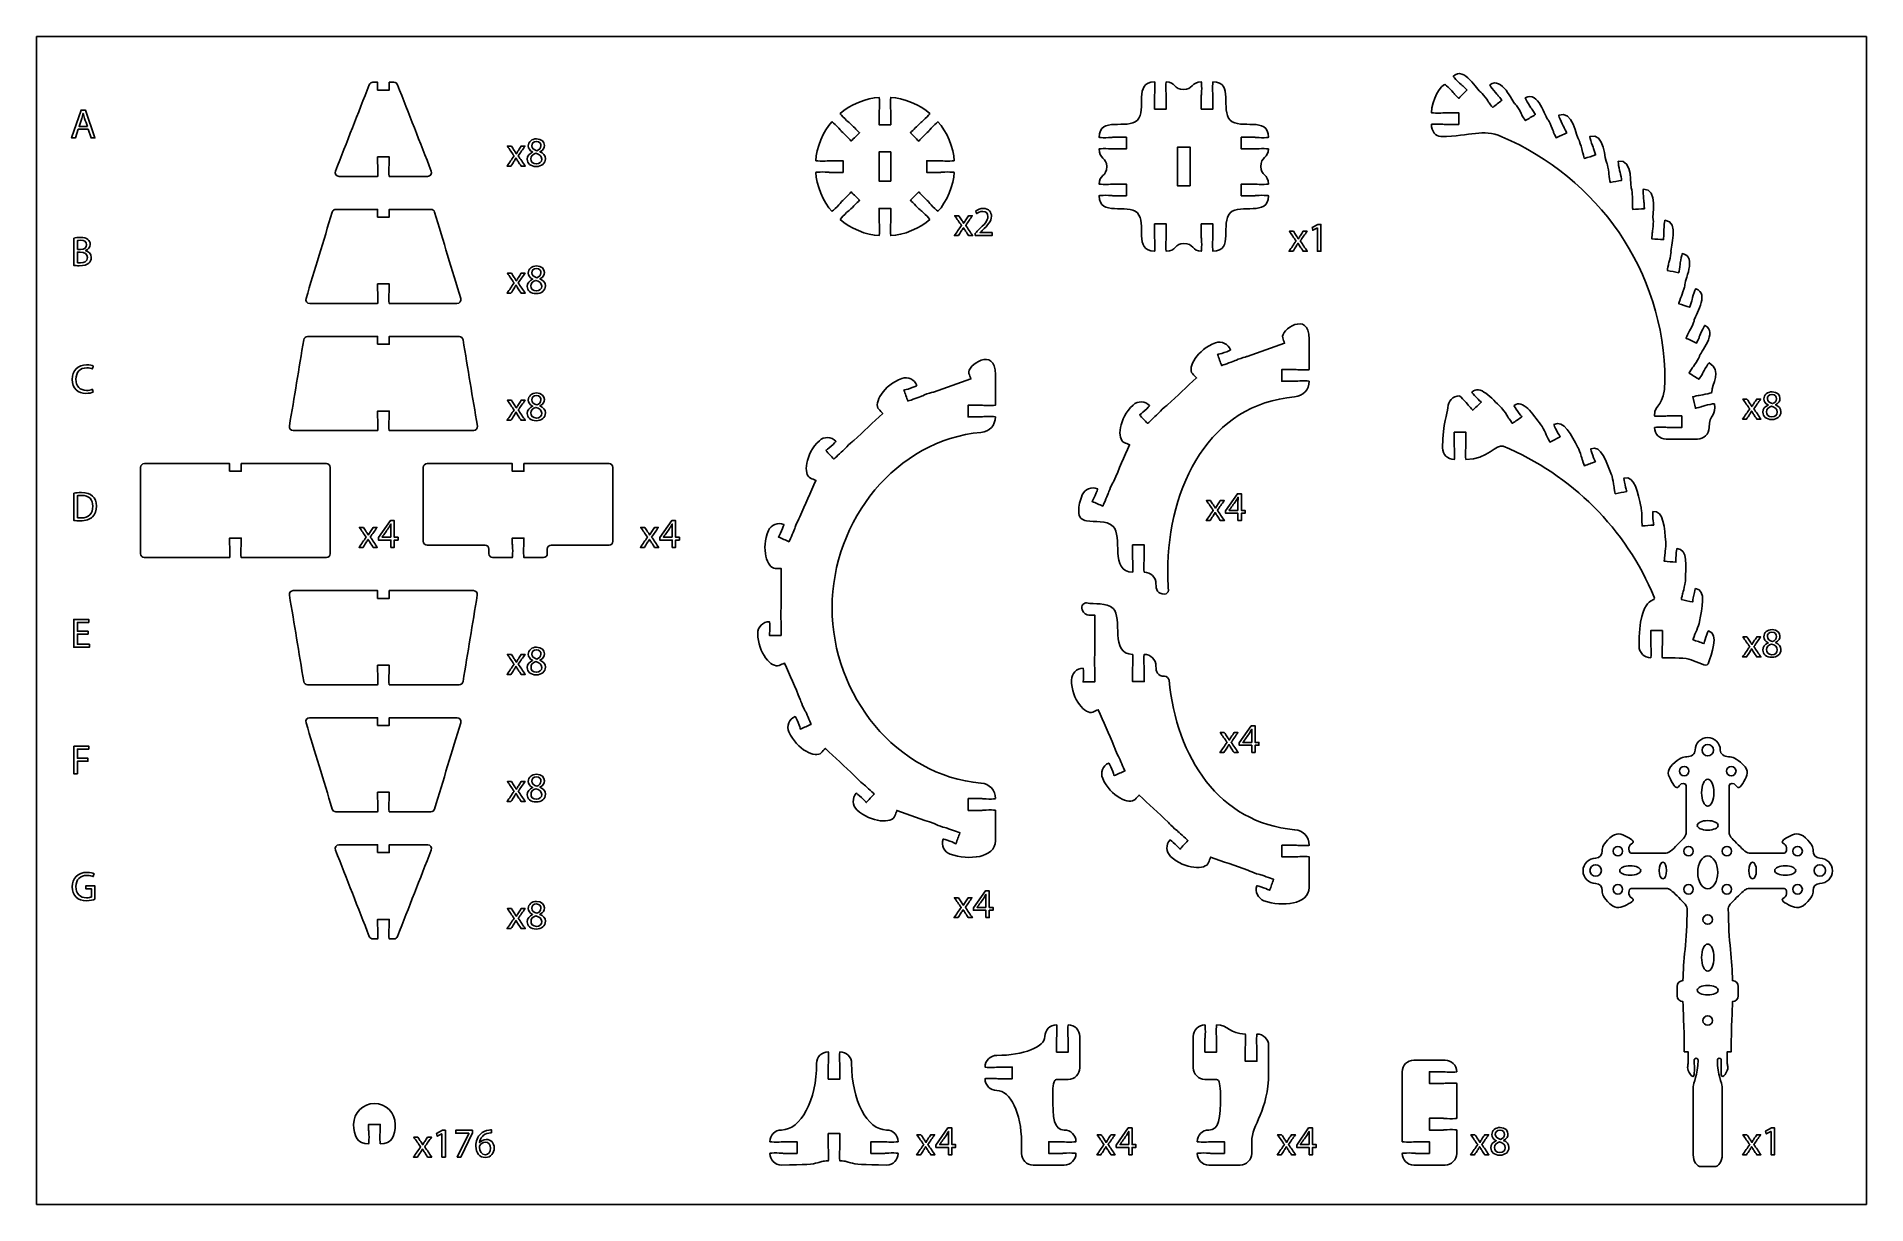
# Model space of a CAD drawing. Extents: x 0 to 470, y 0 to 300.
import ezdxf

# ---------------------------------------------------------------- set-up
doc = ezdxf.new("R2010")
doc.units = 0
doc.header["$MEASUREMENT"] = 0
doc.layers.add('DEFAULT', color=18, linetype='CONTINUOUS')

msp = doc.modelspace()

# ---------------------------------------------------------------- linework, layer by layer
at = {"layer": 'DEFAULT', "color": 18}
msp.add_lwpolyline([(470.18, 0.18), (0.18, 0.18), (0.18, 300.18), (470.18, 300.18)], close=True, dxfattribs=at)
at = {"layer": 'DEFAULT', "color": 6}
for points in [[(10.88, 276.39), (10.14, 274.14), (9.18, 274.14), (11.61, 281.28), (12.72, 281.28), (15.15, 274.14), (14.17, 274.14), (13.41, 276.39)], [(329.18, 251.06), (329.16, 251.06), (327.97, 250.41), (327.79, 251.12), (329.29, 251.92), (330.08, 251.92), (330.08, 245.04), (329.18, 245.04)], [(308.76, 175.85), (308.76, 177.73), (305.56, 177.73), (305.56, 178.34), (308.63, 182.73), (309.63, 182.73), (309.63, 178.46), (310.6, 178.46), (310.6, 177.73), (309.63, 177.73), (309.63, 175.85)], [(91.17, 168.97), (91.17, 170.85), (87.98, 170.85), (87.98, 171.46), (91.04, 175.85), (92.05, 175.85), (92.05, 171.58), (93.01, 171.58), (93.01, 170.85), (92.05, 170.85), (92.05, 168.97)], [(163.44, 168.97), (163.44, 170.85), (160.25, 170.85), (160.25, 171.46), (163.32, 175.85), (164.32, 175.85), (164.32, 171.58), (165.28, 171.58), (165.28, 170.85), (164.32, 170.85), (164.32, 168.97)], [(13.42, 146.67), (10.65, 146.67), (10.65, 144.09), (13.74, 144.09), (13.74, 143.32), (9.72, 143.32), (9.72, 150.45), (13.58, 150.45), (13.58, 149.68), (10.65, 149.68), (10.65, 147.43), (13.42, 147.43)], [(312.3, 116.27), (312.3, 118.14), (309.1, 118.14), (309.1, 118.75), (312.17, 123.15), (313.17, 123.15), (313.17, 118.87), (314.14, 118.87), (314.14, 118.14), (313.17, 118.14), (313.17, 116.27)], [(9.72, 117.92), (13.57, 117.92), (13.57, 117.15), (10.65, 117.15), (10.65, 114.78), (13.34, 114.78), (13.34, 114.02), (10.65, 114.02), (10.65, 110.79), (9.72, 110.79)], [(244.01, 73.85), (244.01, 75.73), (240.82, 75.73), (240.82, 76.34), (243.88, 80.73), (244.89, 80.73), (244.89, 76.46), (245.85, 76.46), (245.85, 75.73), (244.89, 75.73), (244.89, 73.85)], [(104.29, 18.34), (104.27, 18.34), (103.08, 17.7), (102.9, 18.41), (104.4, 19.21), (105.19, 19.21), (105.19, 12.33), (104.29, 12.33)], [(112.17, 19.21), (112.17, 18.6), (109.17, 12.33), (108.21, 12.33), (111.19, 18.42), (111.19, 18.44), (107.83, 18.44), (107.83, 19.21)], [(234.39, 12.93), (234.39, 14.81), (231.19, 14.81), (231.19, 15.42), (234.26, 19.81), (235.27, 19.81), (235.27, 15.54), (236.23, 15.54), (236.23, 14.81), (235.27, 14.81), (235.27, 12.93)], [(280.69, 12.93), (280.69, 14.81), (277.5, 14.81), (277.5, 15.42), (280.57, 19.81), (281.57, 19.81), (281.57, 15.54), (282.53, 15.54), (282.53, 14.81), (281.57, 14.81), (281.57, 12.93)], [(327.03, 12.93), (327.03, 14.81), (323.84, 14.81), (323.84, 15.42), (326.9, 19.81), (327.91, 19.81), (327.91, 15.54), (328.87, 15.54), (328.87, 14.81), (327.91, 14.81), (327.91, 12.93)], [(445.69, 18.94), (445.67, 18.94), (444.47, 18.3), (444.29, 19.01), (445.8, 19.81), (446.59, 19.81), (446.59, 12.93), (445.69, 12.93)]]:
    msp.add_lwpolyline(points, close=True, dxfattribs=at)
at = {"layer": 'DEFAULT', "color": 1}
for points in [[(219.59, 263.05), (216.59, 263.05), (216.59, 270.55), (219.59, 270.55)], [(296.44, 261.8), (293.24, 261.8), (293.24, 271.8), (296.44, 271.8)]]:
    msp.add_lwpolyline(points, close=True, dxfattribs=at)
for points, knots in [([(431.12, 205.85), (431.8, 202.92), (429.75, 203.12), (429.75, 199.75), (429.75, 198.09), (428.41, 196.75), (426.75, 196.75), (424.09, 196.75), (421.42, 196.75), (418.75, 196.75), (417.1, 196.75), (415.75, 198.09), (415.75, 199.75), (415.75, 199.81), (416.54, 199.85), (417.5, 199.85), (418.47, 199.85), (419.08, 199.75), (419.25, 199.75), (420.42, 199.75), (421.59, 199.75), (422.75, 199.75), (422.75, 200.75), (422.75, 201.75), (422.75, 202.75), (421.59, 202.75), (420.42, 202.75), (419.25, 202.75), (419.08, 202.75), (418.47, 202.65), (417.5, 202.65), (416.54, 202.65), (415.75, 202.69), (415.75, 202.75), (415.75, 206.19), (418.41, 204.72), (418.41, 211.83), (418.41, 240.08), (400.98, 263.98), (376.54, 274.46), (371.4, 276.66), (368.78, 274.52), (360.88, 274.52), (359.54, 274.52), (358.46, 275.83), (358.46, 277.62), (358.46, 277.68), (359.24, 277.72), (360.21, 277.72), (361.17, 277.72), (361.78, 277.62), (361.96, 277.62), (363.12, 277.62), (364.29, 277.62), (365.46, 277.62), (365.46, 278.62), (365.46, 279.62), (365.46, 280.62), (364.29, 280.62), (363.12, 280.62), (361.96, 280.62), (361.78, 280.62), (361.17, 280.52), (360.21, 280.52), (359.24, 280.52), (358.46, 280.57), (358.46, 280.62), (358.46, 283.88), (361.08, 288.04), (361.92, 287.84), (361.96, 287.88), (362.55, 287.36), (363.23, 286.68), (363.91, 285.99), (364.27, 285.49), (364.39, 285.37), (365.01, 284.75), (365.46, 284.31), (365.46, 284.31), (366.16, 285.02), (366.87, 285.72), (367.58, 286.43), (367.58, 286.43), (367.14, 286.87), (366.52, 287.49), (366.39, 287.62), (365.89, 287.97), (365.21, 288.66), (364.52, 289.34), (364, 289.93), (364.04, 289.96), (366.86, 292.79), (370.29, 286.2), (371.1, 285.91), (371.14, 285.94), (371.66, 285.35), (372.26, 284.59), (372.85, 283.83), (373.15, 283.29), (373.26, 283.15), (373.79, 282.46), (374.18, 281.97), (374.18, 281.97), (374.97, 282.58), (375.76, 283.2), (376.54, 283.81), (376.54, 283.81), (376.16, 284.31), (375.62, 284.99), (375.51, 285.13), (375.06, 285.55), (374.46, 286.31), (373.87, 287.08), (373.42, 287.72), (373.46, 287.75), (376.61, 290.21), (379.21, 283.25), (379.98, 282.86), (380.02, 282.89), (380.46, 282.25), (380.96, 281.42), (381.46, 280.59), (381.69, 280.01), (381.78, 279.86), (382.23, 279.11), (382.55, 278.58), (382.55, 278.58), (383.41, 279.09), (384.27, 279.61), (385.12, 280.12), (385.12, 280.12), (384.8, 280.66), (384.35, 281.41), (384.26, 281.56), (383.86, 282.03), (383.36, 282.86), (382.87, 283.69), (382.5, 284.38), (382.55, 284.41), (385.97, 286.47), (387.7, 279.24), (388.41, 278.76), (388.46, 278.79), (388.82, 278.09), (389.22, 277.2), (389.61, 276.32), (389.77, 275.73), (389.84, 275.57), (390.19, 274.77), (390.45, 274.2), (390.45, 274.2), (391.36, 274.6), (392.27, 275.01), (393.19, 275.42), (393.19, 275.42), (392.93, 275.99), (392.58, 276.78), (392.51, 276.95), (392.17, 277.46), (391.77, 278.34), (391.38, 279.23), (391.1, 279.96), (391.16, 279.98), (394.8, 281.61), (395.64, 274.23), (396.29, 273.67), (396.35, 273.67), (396.62, 272.94), (396.9, 272.02), (397.18, 271.09), (397.26, 270.48), (397.31, 270.32), (397.57, 269.48), (397.75, 268.88), (397.75, 268.88), (398.71, 269.18), (399.66, 269.47), (400.62, 269.76), (400.62, 269.76), (400.44, 270.36), (400.18, 271.19), (400.13, 271.36), (399.86, 271.91), (399.57, 272.84), (399.29, 273.77), (399.1, 274.53), (399.16, 274.54), (402.97, 275.71), (402.91, 268.28), (403.49, 267.64), (403.54, 267.64), (403.72, 266.88), (403.89, 265.94), (404.05, 264.98), (404.06, 264.37), (404.09, 264.2), (404.24, 263.34), (404.35, 262.72), (404.35, 262.72), (405.34, 262.89), (406.32, 263.07), (407.31, 263.24), (407.31, 263.24), (407.2, 263.86), (407.05, 264.72), (407.02, 264.89), (406.81, 265.47), (406.65, 266.42), (406.48, 267.38), (406.39, 268.16), (406.44, 268.17), (410.37, 268.86), (409.4, 261.5), (409.89, 260.79), (409.95, 260.79), (410.03, 260.01), (410.09, 259.05), (410.14, 258.08), (410.07, 257.47), (410.08, 257.3), (410.12, 256.42), (410.15, 255.8), (410.15, 255.8), (411.15, 255.85), (412.15, 255.9), (413.15, 255.96), (413.15, 255.96), (413.12, 256.58), (413.07, 257.45), (413.06, 257.63), (412.93, 258.23), (412.88, 259.2), (412.83, 260.16), (412.83, 260.95), (412.89, 260.95), (416.87, 261.16), (415.01, 253.97), (415.42, 253.21), (415.47, 253.21), (415.46, 252.42), (415.4, 251.46), (415.33, 250.49), (415.19, 249.89), (415.17, 249.72), (415.11, 248.84), (415.07, 248.22), (415.07, 248.22), (416.07, 248.15), (417.06, 248.08), (418.06, 248.01), (418.06, 248.01), (418.1, 248.64), (418.17, 249.51), (418.18, 249.68), (418.12, 250.29), (418.19, 251.26), (418.26, 252.22), (418.35, 253), (418.41, 253), (422.39, 252.72), (419.67, 245.81), (419.98, 245.01), (420.03, 245), (419.93, 244.22), (419.74, 243.27), (419.56, 242.32), (419.34, 241.74), (419.31, 241.57), (419.14, 240.71), (419.03, 240.1), (419.03, 240.1), (420.01, 239.91), (420.99, 239.72), (421.97, 239.53), (421.97, 239.53), (422.09, 240.14), (422.26, 241), (422.29, 241.17), (422.31, 241.79), (422.49, 242.74), (422.68, 243.68), (422.87, 244.44), (422.92, 244.44), (426.84, 243.68), (423.3, 237.15), (423.51, 236.31), (423.56, 236.3), (423.36, 235.54), (423.06, 234.62), (422.76, 233.7), (422.48, 233.15), (422.42, 232.99), (422.15, 232.15), (421.96, 231.56), (421.96, 231.56), (422.91, 231.25), (423.86, 230.94), (424.81, 230.63), (424.81, 230.63), (425, 231.23), (425.28, 232.06), (425.33, 232.23), (425.42, 232.84), (425.72, 233.76), (426.02, 234.67), (426.3, 235.39), (426.36, 235.39), (430.16, 234.16), (425.84, 228.11), (425.95, 227.25), (426, 227.23), (425.71, 226.5), (425.3, 225.63), (424.89, 224.75), (424.54, 224.24), (424.46, 224.08), (424.1, 223.29), (423.83, 222.73), (423.83, 222.73), (424.74, 222.3), (425.64, 221.88), (426.55, 221.46), (426.55, 221.46), (426.81, 222.02), (427.18, 222.82), (427.26, 222.98), (427.42, 223.57), (427.83, 224.44), (428.24, 225.32), (428.61, 226.01), (428.66, 225.99), (432.28, 224.3), (427.27, 218.83), (427.27, 217.97), (427.31, 217.94), (426.93, 217.25), (426.42, 216.43), (425.91, 215.61), (425.5, 215.15), (425.41, 215), (424.94, 214.26), (424.61, 213.73), (424.61, 213.73), (425.46, 213.2), (426.31, 212.67), (427.16, 212.14), (427.16, 212.14), (427.49, 212.67), (427.95, 213.41), (428.05, 213.56), (428.29, 214.13), (428.8, 214.95), (429.31, 215.77), (429.76, 216.41), (429.81, 216.38), (433.19, 214.26), (430.45, 211.02), (430.45, 208.77), (430.45, 208.71), (429.7, 208.49), (428.77, 208.28), (427.82, 208.06), (427.21, 208.02), (427.04, 207.99), (426.19, 207.79), (425.58, 207.65), (425.58, 207.65), (425.8, 206.67), (426.03, 205.7), (426.25, 204.72), (426.25, 204.72), (426.86, 204.86), (427.71, 205.06), (427.88, 205.1), (428.45, 205.33), (429.4, 205.55), (430.34, 205.77), (431.11, 205.9), (431.12, 205.85)], [1, 1, 1, 1, 2, 2, 2, 3, 3, 3, 25.68, 25.68, 25.68, 26.68, 26.68, 26.68, 27.68, 27.68, 27.68, 28.68, 28.68, 28.68, 38.6, 38.6, 38.6, 47.1, 47.1, 47.1, 57.02, 57.02, 57.02, 58.02, 58.02, 58.02, 59.02, 59.02, 59.02, 60.02, 60.02, 60.02, 61.02, 61.02, 61.02, 62.02, 62.02, 62.02, 63.02, 63.02, 63.02, 64.02, 64.02, 64.02, 65.02, 65.02, 65.02, 74.94, 74.94, 74.94, 83.44, 83.44, 83.44, 93.36, 93.36, 93.36, 94.36, 94.36, 94.36, 95.36, 95.36, 95.36, 96.36, 96.36, 96.36, 97.36, 97.36, 97.36, 98.36, 98.36, 98.36, 99.36, 99.36, 99.36, 107.859424, 107.859424, 107.859424, 108.859424, 108.859424, 108.859424, 109.859424, 109.859424, 109.859424, 110.859424, 110.859424, 110.859424, 111.859424, 111.859424, 111.859424, 112.859424, 112.859424, 112.859424, 113.859424, 113.859424, 113.859424, 114.859424, 114.859424, 114.859424, 123.359006, 123.359006, 123.359006, 124.359006, 124.359006, 124.359006, 125.359006, 125.359006, 125.359006, 126.359006, 126.359006, 126.359006, 127.359006, 127.359006, 127.359006, 128.359006, 128.359006, 128.359006, 129.359006, 129.359006, 129.359006, 130.359006, 130.359006, 130.359006, 138.863622, 138.863622, 138.863622, 139.863622, 139.863622, 139.863622, 140.863622, 140.863622, 140.863622, 141.863622, 141.863622, 141.863622, 142.863622, 142.863622, 142.863622, 143.863622, 143.863622, 143.863622, 144.863622, 144.863622, 144.863622, 145.863622, 145.863622, 145.863622, 154.369179, 154.369179, 154.369179, 155.369179, 155.369179, 155.369179, 156.369179, 156.369179, 156.369179, 157.369179, 157.369179, 157.369179, 158.369179, 158.369179, 158.369179, 159.369179, 159.369179, 159.369179, 160.369179, 160.369179, 160.369179, 161.369179, 161.369179, 161.369179, 169.871944, 169.871944, 169.871944, 170.871944, 170.871944, 170.871944, 171.871944, 171.871944, 171.871944, 172.871944, 172.871944, 172.871944, 173.871944, 173.871944, 173.871944, 174.871944, 174.871944, 174.871944, 175.871944, 175.871944, 175.871944, 176.871944, 176.871944, 176.871944, 185.371785, 185.371785, 185.371785, 186.371785, 186.371785, 186.371785, 187.371785, 187.371785, 187.371785, 188.371785, 188.371785, 188.371785, 189.371785, 189.371785, 189.371785, 190.371785, 190.371785, 190.371785, 191.371785, 191.371785, 191.371785, 192.371785, 192.371785, 192.371785, 200.883688, 200.883688, 200.883688, 201.883688, 201.883688, 201.883688, 202.883688, 202.883688, 202.883688, 203.883688, 203.883688, 203.883688, 204.883688, 204.883688, 204.883688, 205.883688, 205.883688, 205.883688, 206.883688, 206.883688, 206.883688, 207.883688, 207.883688, 207.883688, 216.384188, 216.384188, 216.384188, 217.384188, 217.384188, 217.384188, 218.384188, 218.384188, 218.384188, 219.384188, 219.384188, 219.384188, 220.384188, 220.384188, 220.384188, 221.384188, 221.384188, 221.384188, 222.384188, 222.384188, 222.384188, 223.384188, 223.384188, 223.384188, 231.881982, 231.881982, 231.881982, 232.881982, 232.881982, 232.881982, 233.881982, 233.881982, 233.881982, 234.881982, 234.881982, 234.881982, 235.881982, 235.881982, 235.881982, 236.881982, 236.881982, 236.881982, 237.881982, 237.881982, 237.881982, 238.881982, 238.881982, 238.881982, 247.385658, 247.385658, 247.385658, 248.385658, 248.385658, 248.385658, 249.385658, 249.385658, 249.385658, 250.385658, 250.385658, 250.385658, 251.385658, 251.385658, 251.385658, 252.385658, 252.385658, 252.385658, 253.385658, 253.385658, 253.385658, 254.385658, 254.385658, 254.385658, 262.881427, 262.881427, 262.881427, 263.881427, 263.881427, 263.881427, 264.881427, 264.881427, 264.881427, 265.881427, 265.881427, 265.881427, 266.881427, 266.881427, 266.881427, 267.881427, 267.881427, 267.881427, 268.881427, 268.881427, 268.881427, 269.881427, 269.881427, 269.881427, 278.388977, 278.388977, 278.388977, 279.388977, 279.388977, 279.388977, 280.388977, 280.388977, 280.388977, 281.388977, 281.388977, 281.388977, 282.388977, 282.388977, 282.388977, 283.388977, 283.388977, 283.388977, 284.388977, 284.388977, 284.388977, 285.388977, 285.388977, 285.388977, 293.896162, 293.896162, 293.896162, 294.896162, 294.896162, 294.896162, 295.896162, 295.896162, 295.896162, 296.896162, 296.896162, 296.896162, 296.896162]), ([(87.75, 286.44), (88.75, 286.44), (89.75, 286.44), (90.75, 286.44), (90.75, 287.1), (90.75, 287.77), (90.75, 288.44), (91.15, 288.44), (91.55, 288.44), (91.95, 288.44), (92.36, 288.44), (92.73, 288.19), (92.87, 287.81), (95.76, 280.41), (98.65, 273.02), (101.54, 265.63), (101.8, 264.97), (101.31, 264.27), (100.61, 264.27), (97.32, 264.27), (94.04, 264.27), (90.75, 264.27), (90.69, 264.34), (90.65, 265.09), (90.65, 266.02), (90.65, 266.98), (90.75, 267.59), (90.75, 267.76), (90.75, 268.26), (90.75, 268.76), (90.75, 269.26), (89.75, 269.26), (88.75, 269.26), (87.75, 269.26), (87.75, 268.76), (87.75, 268.26), (87.75, 267.76), (87.75, 267.59), (87.85, 266.98), (87.85, 266.02), (87.85, 265.09), (87.81, 264.34), (87.76, 264.27), (84.47, 264.27), (81.18, 264.27), (77.89, 264.27), (77.19, 264.27), (76.71, 264.97), (76.96, 265.63), (79.85, 273.02), (82.74, 280.41), (85.63, 287.81), (85.78, 288.19), (86.15, 288.44), (86.56, 288.44), (86.96, 288.44), (87.35, 288.44), (87.75, 288.44), (87.75, 287.77), (87.75, 287.1), (87.75, 286.44)], [5.67, 5.67, 5.67, 5.67, 14.18, 14.18, 14.18, 19.85, 19.85, 19.85, 23.23, 23.23, 23.23, 24.23, 24.23, 24.23, 91.726893, 91.726893, 91.726893, 92.726893, 92.726893, 92.726893, 120.676893, 120.676893, 120.676893, 121.676893, 121.676893, 121.676893, 122.676893, 122.676893, 122.676893, 126.926893, 126.926893, 126.926893, 135.436893, 135.436893, 135.436893, 139.686893, 139.686893, 139.686893, 140.686893, 140.686893, 140.686893, 141.686893, 141.686893, 141.686893, 169.646893, 169.646893, 169.646893, 170.646893, 170.646893, 170.646893, 238.147424, 238.147424, 238.147424, 239.147424, 239.147424, 239.147424, 242.527424, 242.527424, 242.527424, 248.197424, 248.197424, 248.197424, 248.197424]), ([(290.24, 286.8), (290.24, 285.83), (290.34, 285.22), (290.34, 285.05), (290.34, 283.88), (290.34, 282.71), (290.34, 281.55), (289.34, 281.55), (288.34, 281.55), (287.34, 281.55), (287.34, 282.71), (287.34, 283.88), (287.34, 285.05), (287.34, 285.22), (287.44, 285.83), (287.44, 286.8), (287.44, 287.77), (287.39, 288.55), (287.34, 288.55), (281.8, 288.55), (285.5, 281.29), (282.92, 278.71), (280.34, 276.13), (273.09, 279.84), (273.09, 274.3), (273.09, 274.25), (273.87, 274.2), (274.84, 274.2), (275.81, 274.2), (276.42, 274.3), (276.59, 274.3), (277.75, 274.3), (278.92, 274.3), (280.09, 274.3), (280.09, 273.3), (280.09, 272.3), (280.09, 271.3), (278.92, 271.3), (277.75, 271.3), (276.59, 271.3), (276.42, 271.3), (275.81, 271.4), (274.84, 271.4), (273.87, 271.4), (273.09, 271.35), (273.09, 271.3), (273.09, 268.81), (275.08, 269.05), (275.08, 266.8), (275.08, 264.31), (273.09, 264.55), (273.09, 262.3), (273.09, 262.24), (273.87, 262.2), (274.84, 262.2), (275.81, 262.2), (276.42, 262.3), (276.59, 262.3), (277.75, 262.3), (278.92, 262.3), (280.09, 262.3), (280.09, 261.3), (280.09, 260.3), (280.09, 259.3), (278.92, 259.3), (277.75, 259.3), (276.59, 259.3), (276.42, 259.3), (275.81, 259.4), (274.84, 259.4), (273.87, 259.4), (273.09, 259.35), (273.09, 259.3), (273.09, 253.77), (280.35, 257.46), (282.92, 254.88), (285.5, 252.3), (281.8, 245.04), (287.34, 245.04), (287.39, 245.04), (287.44, 245.83), (287.44, 246.8), (287.44, 247.76), (287.34, 248.37), (287.34, 248.55), (287.34, 249.71), (287.34, 250.88), (287.34, 252.05), (288.34, 252.05), (289.34, 252.05), (290.34, 252.05), (290.34, 250.88), (290.34, 249.71), (290.34, 248.55), (290.34, 248.37), (290.24, 247.76), (290.24, 246.8), (290.24, 245.83), (290.28, 245.04), (290.34, 245.04), (292.82, 245.04), (292.59, 247.04), (294.84, 247.04), (297.32, 247.04), (297.08, 245.04), (299.34, 245.04), (299.39, 245.04), (299.44, 245.83), (299.44, 246.8), (299.44, 247.76), (299.34, 248.37), (299.34, 248.55), (299.34, 249.71), (299.34, 250.88), (299.34, 252.05), (300.34, 252.05), (301.34, 252.05), (302.34, 252.05), (302.34, 250.88), (302.34, 249.71), (302.34, 248.55), (302.34, 248.37), (302.24, 247.76), (302.24, 246.8), (302.24, 245.83), (302.28, 245.04), (302.34, 245.04), (307.87, 245.04), (304.17, 252.3), (306.75, 254.88), (309.33, 257.46), (316.59, 253.76), (316.59, 259.29), (316.59, 259.35), (315.81, 259.4), (314.84, 259.4), (313.87, 259.4), (313.27, 259.3), (313.09, 259.3), (311.92, 259.3), (310.76, 259.3), (309.59, 259.3), (309.59, 260.3), (309.59, 261.3), (309.59, 262.3), (310.76, 262.3), (311.92, 262.3), (313.09, 262.3), (313.27, 262.3), (313.87, 262.2), (314.84, 262.2), (315.81, 262.2), (316.59, 262.24), (316.59, 262.3), (316.59, 264.79), (314.6, 264.55), (314.6, 266.8), (314.6, 269.28), (316.59, 269.05), (316.59, 271.3), (316.59, 271.35), (315.81, 271.4), (314.84, 271.4), (313.87, 271.4), (313.27, 271.3), (313.09, 271.3), (311.92, 271.3), (310.76, 271.3), (309.59, 271.3), (309.59, 272.3), (309.59, 273.3), (309.59, 274.3), (310.76, 274.3), (311.92, 274.3), (313.09, 274.3), (313.27, 274.3), (313.87, 274.2), (314.84, 274.2), (315.79, 274.2), (316.55, 274.24), (316.58, 274.3), (316.58, 279.83), (309.33, 276.13), (306.75, 278.71), (304.17, 281.29), (307.87, 288.55), (302.34, 288.55), (302.28, 288.55), (302.24, 287.77), (302.24, 286.8), (302.24, 285.83), (302.34, 285.22), (302.34, 285.05), (302.34, 283.88), (302.34, 282.71), (302.34, 281.55), (301.34, 281.55), (300.34, 281.55), (299.34, 281.55), (299.34, 282.71), (299.34, 283.88), (299.34, 285.05), (299.34, 285.22), (299.44, 285.83), (299.44, 286.8), (299.44, 287.77), (299.39, 288.55), (299.34, 288.55), (296.86, 288.54), (297.09, 286.56), (294.84, 286.56), (292.36, 286.56), (292.59, 288.55), (290.34, 288.55), (290.28, 288.55), (290.24, 287.77), (290.24, 286.8)], [1, 1, 1, 1, 2, 2, 2, 11.93, 11.93, 11.93, 20.43, 20.43, 20.43, 30.36, 30.36, 30.36, 31.36, 31.36, 31.36, 32.36, 32.36, 32.36, 33.36, 33.36, 33.36, 34.36, 34.36, 34.36, 35.36, 35.36, 35.36, 36.36, 36.36, 36.36, 46.28, 46.28, 46.28, 54.78, 54.78, 54.78, 64.7, 64.7, 64.7, 65.7, 65.7, 65.7, 66.7, 66.7, 66.7, 67.7, 67.7, 67.7, 68.7, 68.7, 68.7, 69.7, 69.7, 69.7, 70.7, 70.7, 70.7, 80.62, 80.62, 80.62, 89.13, 89.13, 89.13, 99.05, 99.05, 99.05, 100.05, 100.05, 100.05, 101.05, 101.05, 101.05, 102.05, 102.05, 102.05, 103.05, 103.05, 103.05, 104.05, 104.05, 104.05, 105.05, 105.05, 105.05, 114.97, 114.97, 114.97, 123.47, 123.47, 123.47, 133.39, 133.39, 133.39, 134.39, 134.39, 134.39, 135.39, 135.39, 135.39, 136.39, 136.39, 136.39, 137.39, 137.39, 137.39, 138.39, 138.39, 138.39, 139.39, 139.39, 139.39, 149.31, 149.31, 149.31, 157.82, 157.82, 157.82, 167.74, 167.74, 167.74, 168.74, 168.74, 168.74, 169.74, 169.74, 169.74, 170.74, 170.74, 170.74, 171.74, 171.74, 171.74, 172.74, 172.74, 172.74, 173.74, 173.74, 173.74, 183.66, 183.66, 183.66, 192.17, 192.17, 192.17, 202.09, 202.09, 202.09, 203.09, 203.09, 203.09, 204.09, 204.09, 204.09, 205.09, 205.09, 205.09, 206.09, 206.09, 206.09, 207.09, 207.09, 207.09, 208.09, 208.09, 208.09, 218.01, 218.01, 218.01, 226.51, 226.51, 226.51, 236.43, 236.43, 236.43, 237.43, 237.43, 237.43, 238.43, 238.43, 238.43, 239.43, 239.43, 239.43, 240.43, 240.43, 240.43, 241.43, 241.43, 241.43, 242.43, 242.43, 242.43, 252.36, 252.36, 252.36, 260.87, 260.87, 260.87, 270.8, 270.8, 270.8, 271.8, 271.8, 271.8, 272.8, 272.8, 272.8, 273.8, 273.8, 273.8, 274.8, 274.8, 274.8, 275.8, 275.8, 275.8, 275.8]), ([(232.34, 265.3), (231.17, 265.3), (230.01, 265.3), (228.84, 265.3), (228.84, 266.3), (228.84, 267.3), (228.84, 268.3), (230.01, 268.3), (231.17, 268.3), (232.34, 268.3), (232.51, 268.3), (233.12, 268.2), (234.09, 268.2), (235.06, 268.2), (235.84, 268.24), (235.84, 268.3), (235.84, 271.3), (233.82, 276.17), (231.7, 278.29), (231.66, 278.33), (231.08, 277.81), (230.39, 277.12), (229.71, 276.44), (229.35, 275.94), (229.23, 275.81), (228.61, 275.2), (226.75, 273.34), (226.75, 273.34), (226.04, 274.05), (225.34, 274.75), (224.63, 275.46), (225.46, 276.29), (226.28, 277.11), (227.11, 277.94), (227.23, 278.06), (227.73, 278.42), (228.41, 279.1), (229.1, 279.79), (229.62, 280.37), (229.58, 280.41), (227.46, 282.53), (222.59, 284.55), (219.59, 284.55), (219.54, 284.55), (219.49, 283.77), (219.49, 282.8), (219.49, 281.83), (219.59, 281.22), (219.59, 281.05), (219.59, 279.88), (219.59, 278.72), (219.59, 277.55), (218.59, 277.55), (217.59, 277.55), (216.59, 277.55), (216.59, 278.72), (216.59, 279.88), (216.59, 281.05), (216.59, 281.22), (216.69, 281.83), (216.69, 282.8), (216.69, 283.77), (216.65, 284.55), (216.59, 284.55), (213.59, 284.55), (208.72, 282.53), (206.6, 280.41), (206.56, 280.37), (207.08, 279.79), (207.77, 279.1), (208.45, 278.42), (208.95, 278.06), (209.07, 277.94), (209.9, 277.11), (210.72, 276.29), (211.55, 275.46), (210.84, 274.75), (210.14, 274.05), (209.43, 273.34), (209.43, 273.34), (207.57, 275.2), (206.95, 275.81), (206.83, 275.94), (206.47, 276.44), (205.78, 277.12), (205.1, 277.81), (204.52, 278.33), (204.48, 278.29), (202.36, 276.17), (200.34, 271.3), (200.34, 268.3), (200.34, 268.24), (201.12, 268.2), (202.09, 268.2), (203.06, 268.2), (203.66, 268.3), (203.84, 268.3), (205.01, 268.3), (206.17, 268.3), (207.34, 268.3), (207.34, 267.3), (207.34, 266.3), (207.34, 265.3), (206.17, 265.3), (205.01, 265.3), (203.84, 265.3), (203.66, 265.3), (203.06, 265.4), (202.09, 265.4), (201.12, 265.4), (200.34, 265.35), (200.34, 265.3), (200.34, 262.3), (202.36, 257.43), (204.48, 255.31), (204.52, 255.27), (205.1, 255.79), (205.78, 256.47), (206.47, 257.16), (206.83, 257.66), (206.95, 257.78), (207.57, 258.4), (209.43, 260.26), (209.43, 260.26), (210.14, 259.55), (210.84, 258.84), (211.55, 258.14), (211.55, 258.14), (209.69, 256.28), (209.07, 255.66), (208.95, 255.54), (208.45, 255.18), (207.77, 254.5), (207.08, 253.81), (206.56, 253.23), (206.6, 253.19), (208.72, 251.07), (213.59, 249.05), (216.59, 249.05), (216.65, 249.05), (216.69, 249.83), (216.69, 250.8), (216.69, 251.76), (216.59, 252.38), (216.59, 252.55), (216.59, 253.71), (216.59, 254.88), (216.59, 256.05), (217.59, 256.05), (218.59, 256.05), (219.59, 256.05), (219.59, 254.88), (219.59, 253.71), (219.59, 252.55), (219.59, 252.38), (219.49, 251.76), (219.49, 250.8), (219.49, 249.83), (219.54, 249.05), (219.59, 249.05), (222.59, 249.05), (227.46, 251.07), (229.58, 253.19), (229.62, 253.23), (229.1, 253.81), (228.41, 254.5), (227.73, 255.18), (227.23, 255.54), (227.11, 255.66), (226.49, 256.28), (224.63, 258.14), (224.63, 258.14), (225.34, 258.84), (226.04, 259.55), (226.75, 260.26), (226.75, 260.26), (228.61, 258.4), (229.23, 257.78), (229.35, 257.66), (229.71, 257.16), (230.39, 256.47), (231.08, 255.79), (231.66, 255.27), (231.7, 255.31), (233.82, 257.43), (235.84, 262.3), (235.84, 265.3), (235.84, 265.35), (235.06, 265.4), (234.09, 265.4), (233.12, 265.4), (232.51, 265.3), (232.34, 265.3)], [1, 1, 1, 1, 10.92, 10.92, 10.92, 19.43, 19.43, 19.43, 29.35, 29.35, 29.35, 30.35, 30.35, 30.35, 31.35, 31.35, 31.35, 32.35, 32.35, 32.35, 33.35, 33.35, 33.35, 34.35, 34.35, 34.35, 35.35, 35.35, 35.35, 43.849424, 43.849424, 43.849424, 53.777203, 53.777203, 53.777203, 54.777203, 54.777203, 54.777203, 55.777203, 55.777203, 55.777203, 56.777203, 56.777203, 56.777203, 57.777203, 57.777203, 57.777203, 58.777203, 58.777203, 58.777203, 68.697203, 68.697203, 68.697203, 77.197203, 77.197203, 77.197203, 87.117203, 87.117203, 87.117203, 88.117203, 88.117203, 88.117203, 89.117203, 89.117203, 89.117203, 90.117203, 90.117203, 90.117203, 91.117203, 91.117203, 91.117203, 92.117203, 92.117203, 92.117203, 102.044982, 102.044982, 102.044982, 110.544405, 110.544405, 110.544405, 111.544405, 111.544405, 111.544405, 112.544405, 112.544405, 112.544405, 113.544405, 113.544405, 113.544405, 114.544405, 114.544405, 114.544405, 115.544405, 115.544405, 115.544405, 116.544405, 116.544405, 116.544405, 126.464405, 126.464405, 126.464405, 134.974405, 134.974405, 134.974405, 144.894405, 144.894405, 144.894405, 145.894405, 145.894405, 145.894405, 146.894405, 146.894405, 146.894405, 147.894405, 147.894405, 147.894405, 148.894405, 148.894405, 148.894405, 149.894405, 149.894405, 149.894405, 150.894405, 150.894405, 150.894405, 159.400903, 159.400903, 159.400903, 160.400903, 160.400903, 160.400903, 161.400903, 161.400903, 161.400903, 162.400903, 162.400903, 162.400903, 163.400903, 163.400903, 163.400903, 164.400903, 164.400903, 164.400903, 165.400903, 165.400903, 165.400903, 175.320903, 175.320903, 175.320903, 183.820903, 183.820903, 183.820903, 193.740903, 193.740903, 193.740903, 194.740903, 194.740903, 194.740903, 195.740903, 195.740903, 195.740903, 196.740903, 196.740903, 196.740903, 197.740903, 197.740903, 197.740903, 198.740903, 198.740903, 198.740903, 199.740903, 199.740903, 199.740903, 208.2474, 208.2474, 208.2474, 209.2474, 209.2474, 209.2474, 210.2474, 210.2474, 210.2474, 211.2474, 211.2474, 211.2474, 212.2474, 212.2474, 212.2474, 213.2474, 213.2474, 213.2474, 214.2474, 214.2474, 214.2474, 214.2474]), ([(87.75, 253.79), (88.75, 253.79), (89.75, 253.79), (90.75, 253.79), (90.75, 254.46), (90.75, 255.13), (90.75, 255.79), (94.31, 255.79), (97.88, 255.79), (101.44, 255.79), (101.88, 255.79), (102.27, 255.51), (102.39, 255.09), (104.63, 247.69), (106.88, 240.3), (109.12, 232.9), (109.31, 232.27), (108.83, 231.62), (108.16, 231.62), (102.36, 231.62), (96.55, 231.62), (90.75, 231.62), (90.7, 231.62), (90.65, 232.4), (90.65, 233.37), (90.65, 234.34), (90.75, 234.95), (90.75, 235.12), (90.75, 235.62), (90.75, 236.12), (90.75, 236.62), (89.75, 236.62), (88.75, 236.62), (87.75, 236.62), (87.75, 236.12), (87.75, 235.62), (87.75, 235.12), (87.75, 234.95), (87.85, 234.34), (87.85, 233.37), (87.85, 232.4), (87.81, 231.62), (87.75, 231.62), (81.95, 231.62), (76.15, 231.62), (70.34, 231.62), (69.67, 231.62), (69.19, 232.27), (69.39, 232.9), (71.63, 240.3), (73.87, 247.69), (76.11, 255.09), (76.24, 255.51), (76.63, 255.79), (77.06, 255.79), (80.63, 255.79), (84.19, 255.79), (87.75, 255.79), (87.75, 255.13), (87.75, 254.46), (87.75, 253.79)], [5.67, 5.67, 5.67, 5.67, 14.17, 14.17, 14.17, 19.84, 19.84, 19.84, 50.14, 50.14, 50.14, 51.14, 51.14, 51.14, 116.845236, 116.845236, 116.845236, 117.845236, 117.845236, 117.845236, 167.195236, 167.195236, 167.195236, 168.195236, 168.195236, 168.195236, 169.195236, 169.195236, 169.195236, 173.445236, 173.445236, 173.445236, 181.945236, 181.945236, 181.945236, 186.195236, 186.195236, 186.195236, 187.195236, 187.195236, 187.195236, 188.195236, 188.195236, 188.195236, 237.545236, 237.545236, 237.545236, 238.545236, 238.545236, 238.545236, 304.250471, 304.250471, 304.250471, 305.250471, 305.250471, 305.250471, 335.550471, 335.550471, 335.550471, 341.220471, 341.220471, 341.220471, 341.220471]), ([(287.69, 159.6), (287.69, 161.26), (286.34, 162.6), (284.69, 162.6), (284.63, 162.6), (284.58, 163.39), (284.58, 164.35), (284.58, 165.32), (284.69, 165.93), (284.69, 166.1), (284.69, 167.27), (284.69, 168.44), (284.69, 169.6), (283.69, 169.6), (282.69, 169.6), (281.69, 169.6), (281.69, 168.44), (281.69, 167.27), (281.69, 166.1), (281.69, 165.93), (281.79, 165.32), (281.79, 164.35), (281.79, 163.39), (281.74, 162.6), (281.69, 162.6), (275.8, 162.6), (279.18, 172.01), (276.73, 174.34), (274.96, 176.03), (271.91, 175.41), (269.88, 175.8), (268.69, 176.03), (267.85, 176.62), (267.85, 178.24), (267.87, 179.58), (268.14, 181.02), (268.75, 182.42), (269.41, 183.94), (271.18, 184.63), (272.7, 183.97), (272.74, 183.95), (272.47, 183.22), (272.09, 182.33), (271.7, 181.44), (271.37, 180.93), (271.3, 180.76), (272.21, 180.36), (273.13, 179.96), (274.05, 179.56), (274.05, 179.56), (275.09, 181.97), (275.44, 182.77), (275.51, 182.94), (275.67, 183.53), (276.05, 184.42), (276.44, 185.31), (276.79, 185.86), (276.84, 185.98), (278.2, 189.09), (279.55, 192.2), (280.9, 195.31), (280.45, 195.51), (279.99, 195.71), (279.53, 195.91), (277.63, 196.73), (278.16, 202.12), (281.81, 205.52), (283.03, 206.65), (284.92, 206.59), (286.06, 205.37), (286.09, 205.33), (285.55, 204.77), (284.84, 204.11), (284.13, 203.45), (283.62, 203.11), (283.49, 202.99), (284.17, 202.26), (284.86, 201.53), (285.54, 200.79), (285.54, 200.79), (287.46, 202.58), (288.1, 203.18), (288.23, 203.3), (288.6, 203.79), (289.31, 204.45), (290.02, 205.1), (290.56, 205.48), (290.66, 205.56), (293.14, 207.88), (295.62, 210.19), (298.11, 212.5), (297.77, 212.86), (297.42, 213.23), (297.08, 213.6), (295.67, 215.11), (298.3, 219.84), (303.02, 221.5), (304.58, 222.05), (306.29, 221.23), (306.84, 219.67), (306.86, 219.62), (306.14, 219.32), (305.23, 218.99), (304.32, 218.67), (303.71, 218.57), (303.54, 218.51), (303.88, 217.56), (304.21, 216.62), (304.54, 215.68), (304.54, 215.68), (307.01, 216.55), (307.84, 216.84), (308.01, 216.9), (308.54, 217.19), (309.46, 217.52), (310.37, 217.84), (311.02, 217.96), (311.14, 218.01), (314.34, 219.13), (317.54, 220.26), (320.74, 221.39), (320.57, 221.86), (320.4, 222.33), (320.24, 222.8), (319.55, 224.75), (327.02, 229.95), (327.02, 222.49), (327.02, 219.87), (327.02, 217.26), (327.02, 214.65), (327.02, 214.59), (326.24, 214.55), (325.27, 214.55), (324.3, 214.55), (323.7, 214.65), (323.52, 214.65), (322.35, 214.65), (321.19, 214.65), (320.02, 214.65), (320.02, 213.65), (320.02, 212.65), (320.02, 211.65), (321.19, 211.65), (322.35, 211.65), (323.52, 211.65), (323.7, 211.65), (324.3, 211.75), (325.27, 211.75), (326.24, 211.75), (327.02, 211.7), (327.02, 211.65), (327.02, 209.43), (325.52, 207.84), (323.32, 207.64), (301.65, 205.75), (290.73, 185.11), (290.73, 162.6), (290.73, 161.04), (290.78, 159.49), (290.88, 157.96), (290.92, 157.4), (290.44, 156.96), (289.88, 156.96), (288.07, 156.96), (287.69, 158.14), (287.69, 159.6)], [1, 1, 1, 1, 2, 2, 2, 3, 3, 3, 4, 4, 4, 13.921, 13.921, 13.921, 22.425, 22.425, 22.425, 32.346, 32.346, 32.346, 33.346, 33.346, 33.346, 34.346, 34.346, 34.346, 35.346, 35.346, 35.346, 36.346, 36.346, 36.346, 37.346, 37.346, 37.346, 38.346, 38.346, 38.346, 39.346, 39.346, 39.346, 40.346, 40.346, 40.346, 41.346, 41.346, 41.346, 49.845653, 49.845653, 49.845653, 50.845653, 50.845653, 50.845653, 51.845653, 51.845653, 51.845653, 52.845653, 52.845653, 52.845653, 81.686319, 81.686319, 81.686319, 85.931563, 85.931563, 85.931563, 86.931563, 86.931563, 86.931563, 87.931563, 87.931563, 87.931563, 88.931563, 88.931563, 88.931563, 89.931563, 89.931563, 89.931563, 98.429357, 98.429357, 98.429357, 99.429357, 99.429357, 99.429357, 100.429357, 100.429357, 100.429357, 101.429357, 101.429357, 101.429357, 130.276327, 130.276327, 130.276327, 134.528633, 134.528633, 134.528633, 135.528633, 135.528633, 135.528633, 136.528633, 136.528633, 136.528633, 137.528633, 137.528633, 137.528633, 138.528633, 138.528633, 138.528633, 147.033296, 147.033296, 147.033296, 148.033296, 148.033296, 148.033296, 149.033296, 149.033296, 149.033296, 150.033296, 150.033296, 150.033296, 178.87438, 178.87438, 178.87438, 183.128378, 183.128378, 183.128378, 184.128378, 184.128378, 184.128378, 206.348378, 206.348378, 206.348378, 207.348378, 207.348378, 207.348378, 208.348378, 208.348378, 208.348378, 218.268378, 218.268378, 218.268378, 226.778378, 226.778378, 226.778378, 236.698378, 236.698378, 236.698378, 237.698378, 237.698378, 237.698378, 238.698378, 238.698378, 238.698378, 239.698378, 239.698378, 239.698378, 240.698378, 240.698378, 240.698378, 241.698378, 241.698378, 241.698378, 242.698378, 242.698378, 242.698378, 243.698378, 243.698378, 243.698378, 243.698378]), ([(87.75, 221.15), (88.75, 221.15), (89.75, 221.15), (90.75, 221.15), (90.75, 221.81), (90.75, 222.48), (90.75, 223.15), (96.74, 223.15), (102.74, 223.15), (108.73, 223.15), (109.22, 223.15), (109.64, 222.79), (109.71, 222.31), (110.94, 214.92), (112.16, 207.52), (113.39, 200.13), (113.48, 199.52), (113.01, 198.97), (112.4, 198.97), (105.18, 198.97), (97.97, 198.97), (90.75, 198.97), (90.7, 198.97), (90.65, 199.76), (90.65, 200.72), (90.65, 201.69), (90.75, 202.3), (90.75, 202.47), (90.75, 202.97), (90.75, 203.47), (90.75, 203.97), (89.75, 203.97), (88.75, 203.97), (87.75, 203.97), (87.75, 203.47), (87.75, 202.97), (87.75, 202.47), (87.75, 202.3), (87.85, 201.69), (87.85, 200.72), (87.85, 199.76), (87.81, 198.97), (87.75, 198.97), (80.54, 198.97), (73.32, 198.97), (66.1, 198.97), (65.49, 198.97), (65.02, 199.52), (65.12, 200.13), (66.34, 207.52), (67.57, 214.92), (68.79, 222.31), (68.87, 222.79), (69.28, 223.15), (69.77, 223.15), (75.77, 223.15), (81.76, 223.15), (87.75, 223.15), (87.75, 222.48), (87.75, 221.81), (87.75, 221.15)], [5.67, 5.67, 5.67, 5.67, 14.17, 14.17, 14.17, 19.84, 19.84, 19.84, 70.81, 70.81, 70.81, 71.81, 71.81, 71.81, 135.545881, 135.545881, 135.545881, 136.545881, 136.545881, 136.545881, 197.915881, 197.915881, 197.915881, 198.915881, 198.915881, 198.915881, 199.915881, 199.915881, 199.915881, 204.165881, 204.165881, 204.165881, 212.665881, 212.665881, 212.665881, 216.915881, 216.915881, 216.915881, 217.915881, 217.915881, 217.915881, 218.915881, 218.915881, 218.915881, 280.285881, 280.285881, 280.285881, 281.285881, 281.285881, 281.285881, 345.021762, 345.021762, 345.021762, 346.021762, 346.021762, 346.021762, 396.991762, 396.991762, 396.991762, 402.661762, 402.661762, 402.661762, 402.661762]), ([(246.48, 104.41), (246.48, 104.35), (245.7, 104.31), (244.73, 104.31), (243.76, 104.31), (243.15, 104.41), (242.98, 104.41), (241.81, 104.41), (240.65, 104.41), (239.48, 104.41), (239.48, 103.41), (239.48, 102.41), (239.48, 101.41), (240.65, 101.41), (241.81, 101.41), (242.98, 101.41), (243.15, 101.41), (243.76, 101.51), (244.73, 101.51), (245.7, 101.51), (246.48, 101.46), (246.48, 101.41), (246.47, 98.79), (246.45, 96.18), (246.44, 93.57), (246.44, 89.15), (239.58, 88.51), (234.86, 90.17), (233.3, 90.72), (232.48, 92.43), (233.03, 94), (233.05, 94.05), (233.8, 93.83), (234.71, 93.51), (235.63, 93.19), (236.17, 92.89), (236.33, 92.83), (236.66, 93.78), (237, 94.72), (237.33, 95.66), (237.33, 95.66), (234.85, 96.54), (234.03, 96.83), (233.86, 96.88), (233.26, 96.99), (232.35, 97.31), (231.43, 97.64), (230.85, 97.95), (230.73, 97.99), (227.53, 99.12), (224.33, 100.24), (221.13, 101.37), (220.97, 100.9), (220.8, 100.43), (220.63, 99.96), (219.95, 98.01), (214.54, 98.14), (210.88, 101.55), (209.67, 102.68), (209.6, 104.57), (210.73, 105.79), (210.77, 105.83), (211.37, 105.33), (212.08, 104.67), (212.79, 104.01), (213.16, 103.52), (213.29, 103.4), (213.97, 104.13), (214.65, 104.87), (215.33, 105.6), (215.33, 105.6), (213.41, 107.39), (212.77, 107.98), (212.64, 108.1), (212.13, 108.44), (211.43, 109.1), (210.72, 109.76), (210.31, 110.28), (210.21, 110.37), (207.73, 112.68), (205.25, 114.99), (202.77, 117.3), (202.42, 116.93), (202.08, 116.57), (201.74, 116.2), (200.33, 114.69), (195.43, 116.97), (193.43, 121.55), (192.77, 123.07), (193.46, 124.84), (194.98, 125.5), (195.03, 125.52), (195.39, 124.83), (195.77, 123.94), (196.16, 123.05), (196.31, 122.45), (196.38, 122.29), (197.3, 122.69), (198.22, 123.09), (199.13, 123.49), (199.13, 123.49), (198.08, 125.9), (197.73, 126.7), (197.66, 126.86), (197.33, 127.38), (196.94, 128.26), (196.56, 129.15), (196.39, 129.79), (196.34, 129.91), (194.98, 133.02), (193.63, 136.13), (192.27, 139.23), (191.81, 139.04), (191.35, 138.84), (190.9, 138.64), (189, 137.81), (185.41, 141.86), (185.41, 146.86), (185.41, 148.52), (186.75, 149.86), (188.41, 149.86), (188.47, 149.86), (188.51, 149.08), (188.51, 148.11), (188.51, 147.14), (188.41, 146.54), (188.41, 146.36), (189.41, 146.36), (190.41, 146.36), (191.41, 146.36), (191.41, 147.53), (191.41, 148.69), (191.41, 149.86), (191.41, 150.04), (191.31, 150.64), (191.31, 151.61), (191.31, 152.58), (191.41, 153.23), (191.41, 153.36), (191.41, 156.75), (191.41, 160.14), (191.41, 163.54), (190.91, 163.54), (190.41, 163.54), (189.91, 163.54), (187.84, 163.54), (186.17, 168.68), (188.17, 173.27), (188.83, 174.79), (190.6, 175.48), (192.12, 174.82), (192.16, 174.8), (191.9, 174.07), (191.51, 173.18), (191.12, 172.29), (190.79, 171.77), (190.72, 171.61), (191.64, 171.21), (192.55, 170.81), (193.47, 170.41), (193.47, 170.41), (194.52, 172.82), (194.87, 173.62), (194.94, 173.78), (195.09, 174.38), (195.47, 175.27), (195.86, 176.15), (196.21, 176.71), (196.26, 176.83), (197.62, 179.94), (198.97, 183.05), (200.33, 186.16), (199.87, 186.36), (199.41, 186.56), (198.95, 186.76), (197.06, 187.58), (197.58, 192.97), (201.24, 196.37), (202.45, 197.5), (204.35, 197.44), (205.48, 196.22), (205.51, 196.18), (204.97, 195.62), (204.26, 194.96), (203.55, 194.3), (203.04, 193.96), (202.91, 193.84), (203.6, 193.11), (204.28, 192.37), (204.96, 191.64), (204.96, 191.64), (206.88, 193.43), (207.52, 194.03), (207.65, 194.15), (208.02, 194.63), (208.73, 195.29), (209.44, 195.95), (209.98, 196.32), (210.08, 196.41), (212.56, 198.72), (215.04, 201.04), (217.53, 203.35), (217.19, 203.71), (216.84, 204.08), (216.5, 204.44), (215.09, 205.96), (217.72, 210.69), (222.44, 212.35), (224, 212.9), (225.71, 212.08), (226.26, 210.52), (226.28, 210.47), (225.56, 210.17), (224.65, 209.84), (223.73, 209.52), (223.13, 209.41), (222.96, 209.36), (223.3, 208.41), (223.63, 207.47), (223.96, 206.53), (223.96, 206.53), (226.44, 207.4), (227.26, 207.69), (227.43, 207.75), (227.97, 208.04), (228.88, 208.37), (229.79, 208.69), (230.44, 208.81), (230.56, 208.85), (233.76, 209.98), (236.96, 211.11), (240.16, 212.24), (239.99, 212.71), (239.82, 213.18), (239.66, 213.65), (238.97, 215.6), (246.44, 220.8), (246.44, 213.34), (246.44, 210.72), (246.44, 208.11), (246.44, 205.49), (246.44, 205.44), (245.66, 205.39), (244.69, 205.39), (243.72, 205.39), (243.12, 205.49), (242.94, 205.49), (241.77, 205.49), (240.61, 205.49), (239.44, 205.49), (239.44, 204.49), (239.44, 203.49), (239.44, 202.49), (240.61, 202.49), (241.77, 202.49), (242.94, 202.49), (243.12, 202.49), (243.72, 202.59), (244.69, 202.59), (245.66, 202.59), (246.44, 202.55), (246.44, 202.49), (246.44, 200.28), (244.94, 198.69), (242.74, 198.49), (221.07, 196.6), (204.5, 175.96), (204.5, 153.45), (204.5, 130.94), (221.07, 110.31), (242.74, 108.41), (244.94, 108.22), (246.48, 106.62), (246.48, 104.41)], [1, 1, 1, 1, 2, 2, 2, 3, 3, 3, 12.922, 12.922, 12.922, 21.426, 21.426, 21.426, 31.348, 31.348, 31.348, 32.348, 32.348, 32.348, 33.348, 33.348, 33.348, 55.575262, 55.575262, 55.575262, 56.575262, 56.575262, 56.575262, 57.575262, 57.575262, 57.575262, 58.575262, 58.575262, 58.575262, 59.575262, 59.575262, 59.575262, 68.076099, 68.076099, 68.076099, 69.076099, 69.076099, 69.076099, 70.076099, 70.076099, 70.076099, 71.076099, 71.076099, 71.076099, 99.917793, 99.917793, 99.917793, 104.169792, 104.169792, 104.169792, 105.169792, 105.169792, 105.169792, 106.169792, 106.169792, 106.169792, 107.169792, 107.169792, 107.169792, 108.169792, 108.169792, 108.169792, 116.668949, 116.668949, 116.668949, 117.668949, 117.668949, 117.668949, 118.668949, 118.668949, 118.668949, 119.668949, 119.668949, 119.668949, 148.511098, 148.511098, 148.511098, 152.763503, 152.763503, 152.763503, 153.763503, 153.763503, 153.763503, 154.763503, 154.763503, 154.763503, 155.763503, 155.763503, 155.763503, 156.763503, 156.763503, 156.763503, 165.264307, 165.264307, 165.264307, 166.264307, 166.264307, 166.264307, 167.264307, 167.264307, 167.264307, 168.264307, 168.264307, 168.264307, 197.106289, 197.106289, 197.106289, 201.358465, 201.358465, 201.358465, 202.358465, 202.358465, 202.358465, 203.358465, 203.358465, 203.358465, 204.358465, 204.358465, 204.358465, 205.358465, 205.358465, 205.358465, 213.858465, 213.858465, 213.858465, 223.777465, 223.777465, 223.777465, 224.777465, 224.777465, 224.777465, 225.777465, 225.777465, 225.777465, 254.618465, 254.618465, 254.618465, 258.870465, 258.870465, 258.870465, 259.870465, 259.870465, 259.870465, 260.870465, 260.870465, 260.870465, 261.870465, 261.870465, 261.870465, 262.870465, 262.870465, 262.870465, 271.369953, 271.369953, 271.369953, 272.369953, 272.369953, 272.369953, 273.369953, 273.369953, 273.369953, 274.369953, 274.369953, 274.369953, 303.212452, 303.212452, 303.212452, 307.464229, 307.464229, 307.464229, 308.464229, 308.464229, 308.464229, 309.464229, 309.464229, 309.464229, 310.464229, 310.464229, 310.464229, 311.464229, 311.464229, 311.464229, 319.964118, 319.964118, 319.964118, 320.964118, 320.964118, 320.964118, 321.964118, 321.964118, 321.964118, 322.964118, 322.964118, 322.964118, 351.805485, 351.805485, 351.805485, 356.057209, 356.057209, 356.057209, 357.057209, 357.057209, 357.057209, 358.057209, 358.057209, 358.057209, 359.057209, 359.057209, 359.057209, 360.057209, 360.057209, 360.057209, 368.556769, 368.556769, 368.556769, 369.556769, 369.556769, 369.556769, 370.556769, 370.556769, 370.556769, 371.556769, 371.556769, 371.556769, 400.398464, 400.398464, 400.398464, 404.650463, 404.650463, 404.650463, 405.650463, 405.650463, 405.650463, 427.877463, 427.877463, 427.877463, 428.877463, 428.877463, 428.877463, 429.877463, 429.877463, 429.877463, 439.798463, 439.798463, 439.798463, 448.302463, 448.302463, 448.302463, 458.223463, 458.223463, 458.223463, 459.223463, 459.223463, 459.223463, 460.223463, 460.223463, 460.223463, 461.223463, 461.223463, 461.223463, 462.223463, 462.223463, 462.223463, 463.223463, 463.223463, 463.223463, 464.223463, 464.223463, 464.223463, 464.223463]), ([(367.3, 191.54), (367.24, 191.54), (367.2, 192.32), (367.2, 193.29), (367.2, 194.25), (367.3, 194.86), (367.3, 195.03), (367.3, 196.2), (367.3, 197.37), (367.3, 198.53), (366.3, 198.53), (365.3, 198.53), (364.3, 198.53), (364.3, 197.37), (364.3, 196.2), (364.3, 195.03), (364.3, 194.86), (364.4, 194.25), (364.4, 193.29), (364.4, 192.32), (364.35, 191.54), (364.3, 191.54), (362.64, 191.54), (361.3, 192.88), (361.3, 194.54), (361.3, 201.25), (362.65, 203.15), (362.65, 204.85), (362.65, 206.51), (363.99, 207.85), (365.65, 207.85), (365.69, 207.89), (366.26, 207.35), (366.92, 206.64), (367.58, 205.94), (367.92, 205.42), (368.04, 205.3), (368.64, 204.66), (369.07, 204.2), (369.07, 204.2), (369.8, 204.89), (370.53, 205.57), (371.26, 206.26), (371.14, 206.39), (370.65, 206.76), (369.99, 207.47), (369.32, 208.17), (368.82, 208.77), (368.86, 208.81), (370.8, 210.98), (373.97, 207.24), (376.36, 204.87), (376.41, 204.9), (376.9, 204.29), (377.46, 203.5), (378.01, 202.71), (378.29, 202.16), (378.38, 202.01), (378.89, 201.3), (379.25, 200.79), (379.25, 200.79), (380.07, 201.37), (380.88, 201.95), (381.7, 202.52), (381.6, 202.67), (381.17, 203.1), (380.61, 203.89), (380.05, 204.68), (379.63, 205.35), (379.68, 205.38), (381.9, 207.26), (384.52, 203.12), (386.57, 200.45), (386.61, 200.47), (387.01, 199.8), (387.46, 198.94), (387.91, 198.08), (388.1, 197.49), (388.18, 197.34), (388.58, 196.56), (388.87, 196.01), (388.87, 196.01), (389.75, 196.47), (390.64, 196.93), (391.53, 197.39), (391.45, 197.54), (391.08, 198.04), (390.64, 198.9), (390.19, 199.75), (389.87, 200.47), (389.92, 200.5), (392.38, 202.05), (394.41, 197.6), (396.07, 194.66), (396.11, 194.68), (396.42, 193.96), (396.74, 193.05), (397.07, 192.13), (397.17, 191.53), (397.23, 191.36), (397.53, 190.54), (397.73, 189.95), (397.73, 189.95), (398.68, 190.28), (399.62, 190.62), (400.56, 190.95), (400.5, 191.12), (400.21, 191.66), (399.88, 192.57), (399.56, 193.48), (399.34, 194.23), (399.39, 194.25), (402.04, 195.45), (403.44, 190.76), (404.68, 187.63), (404.74, 187.63), (404.93, 186.88), (405.13, 185.93), (405.32, 184.99), (405.35, 184.37), (405.38, 184.2), (405.56, 183.34), (405.68, 182.73), (405.68, 182.73), (406.66, 182.93), (407.64, 183.13), (408.62, 183.33), (408.59, 183.51), (408.37, 184.08), (408.17, 185.03), (407.98, 185.98), (407.87, 186.75), (407.92, 186.76), (410.71, 187.59), (411.45, 182.75), (412.24, 179.48), (412.3, 179.48), (412.39, 178.7), (412.46, 177.74), (412.52, 176.77), (412.46, 176.16), (412.47, 175.98), (412.53, 175.11), (412.56, 174.49), (412.56, 174.49), (413.56, 174.55), (414.56, 174.61), (415.56, 174.68), (415.55, 174.86), (415.41, 175.46), (415.35, 176.42), (415.28, 177.39), (415.28, 178.17), (415.33, 178.17), (418.21, 178.61), (418.28, 173.72), (418.62, 170.36), (418.67, 170.36), (418.66, 169.57), (418.59, 168.61), (418.52, 167.65), (418.37, 167.05), (418.36, 166.87), (418.29, 166), (418.25, 165.38), (418.25, 165.38), (419.25, 165.3), (420.24, 165.23), (421.24, 165.15), (421.25, 165.33), (421.2, 165.94), (421.27, 166.91), (421.34, 167.87), (421.44, 168.65), (421.5, 168.65), (424.41, 168.68), (423.8, 163.82), (423.67, 160.46), (423.73, 160.45), (423.61, 159.67), (423.41, 158.73), (423.2, 157.78), (422.98, 157.21), (422.94, 157.04), (422.76, 156.18), (422.63, 155.57), (422.63, 155.57), (423.6, 155.36), (424.58, 155.15), (425.56, 154.94), (425.6, 155.11), (425.63, 155.73), (425.83, 156.67), (426.03, 157.61), (426.24, 158.36), (426.3, 158.36), (429.18, 158), (427.91, 153.27), (427.33, 149.95), (427.38, 149.94), (427.15, 149.18), (426.82, 148.27), (426.49, 147.37), (426.19, 146.83), (426.13, 146.67), (425.83, 145.84), (425.61, 145.25), (425.61, 145.25), (426.55, 144.91), (427.49, 144.57), (428.43, 144.23), (428.49, 144.39), (428.61, 145), (428.94, 145.91), (429.27, 146.82), (429.58, 147.54), (429.63, 147.52), (432.44, 146.76), (430.34, 141.38), (429.5, 139.05), (429.15, 138.1), (426.73, 139.53), (425.16, 140.1), (423.91, 140.56), (420.59, 140.6), (417.78, 140.6), (417.72, 140.6), (417.68, 141.38), (417.68, 142.35), (417.68, 143.32), (417.78, 143.93), (417.78, 144.1), (417.78, 145.27), (417.78, 146.43), (417.78, 147.6), (416.78, 147.6), (415.78, 147.6), (414.78, 147.6), (414.78, 146.43), (414.78, 145.27), (414.78, 144.1), (414.78, 143.93), (414.88, 143.32), (414.88, 142.35), (414.88, 141.38), (414.83, 140.6), (414.78, 140.6), (413.12, 140.6), (411.77, 141.94), (411.77, 143.6), (411.77, 157.42), (416.34, 154.58), (415.68, 156.17), (408.43, 173.69), (394.42, 187.67), (376.91, 194.94), (375.2, 195.65), (372.8, 191.54), (367.3, 191.54)], [1, 1, 1, 1, 2, 2, 2, 3, 3, 3, 12.92, 12.92, 12.92, 21.42, 21.42, 21.42, 31.34, 31.34, 31.34, 32.34, 32.34, 32.34, 33.34, 33.34, 33.34, 34.34, 34.34, 34.34, 35.34, 35.34, 35.34, 36.34, 36.34, 36.34, 37.34, 37.34, 37.34, 38.34, 38.34, 38.34, 39.34, 39.34, 39.34, 47.84367, 47.84367, 47.84367, 48.84367, 48.84367, 48.84367, 49.84367, 49.84367, 49.84367, 50.84367, 50.84367, 50.84367, 51.84367, 51.84367, 51.84367, 52.84367, 52.84367, 52.84367, 53.84367, 53.84367, 53.84367, 62.350726, 62.350726, 62.350726, 63.350726, 63.350726, 63.350726, 64.350726, 64.350726, 64.350726, 65.350726, 65.350726, 65.350726, 66.350726, 66.350726, 66.350726, 67.350726, 67.350726, 67.350726, 68.350726, 68.350726, 68.350726, 76.853114, 76.853114, 76.853114, 77.853114, 77.853114, 77.853114, 78.853114, 78.853114, 78.853114, 79.853114, 79.853114, 79.853114, 80.853114, 80.853114, 80.853114, 81.853114, 81.853114, 81.853114, 82.853114, 82.853114, 82.853114, 91.348348, 91.348348, 91.348348, 92.348348, 92.348348, 92.348348, 93.348348, 93.348348, 93.348348, 94.348348, 94.348348, 94.348348, 95.348348, 95.348348, 95.348348, 96.348348, 96.348348, 96.348348, 97.348348, 97.348348, 97.348348, 105.852053, 105.852053, 105.852053, 106.852053, 106.852053, 106.852053, 107.852053, 107.852053, 107.852053, 108.852053, 108.852053, 108.852053, 109.852053, 109.852053, 109.852053, 110.852053, 110.852053, 110.852053, 111.852053, 111.852053, 111.852053, 120.359849, 120.359849, 120.359849, 121.359849, 121.359849, 121.359849, 122.359849, 122.359849, 122.359849, 123.359849, 123.359849, 123.359849, 124.359849, 124.359849, 124.359849, 125.359849, 125.359849, 125.359849, 126.359849, 126.359849, 126.359849, 134.863219, 134.863219, 134.863219, 135.863219, 135.863219, 135.863219, 136.863219, 136.863219, 136.863219, 137.863219, 137.863219, 137.863219, 138.863219, 138.863219, 138.863219, 139.863219, 139.863219, 139.863219, 140.863219, 140.863219, 140.863219, 149.371497, 149.371497, 149.371497, 150.371497, 150.371497, 150.371497, 151.371497, 151.371497, 151.371497, 152.371497, 152.371497, 152.371497, 153.371497, 153.371497, 153.371497, 154.371497, 154.371497, 154.371497, 155.371497, 155.371497, 155.371497, 163.871503, 163.871503, 163.871503, 164.871503, 164.871503, 164.871503, 165.871503, 165.871503, 165.871503, 166.871503, 166.871503, 166.871503, 167.871503, 167.871503, 167.871503, 168.871503, 168.871503, 168.871503, 169.871503, 169.871503, 169.871503, 170.871503, 170.871503, 170.871503, 180.791503, 180.791503, 180.791503, 189.291503, 189.291503, 189.291503, 199.211503, 199.211503, 199.211503, 200.211503, 200.211503, 200.211503, 201.211503, 201.211503, 201.211503, 202.211503, 202.211503, 202.211503, 203.211503, 203.211503, 203.211503, 204.211503, 204.211503, 204.211503, 205.211503, 205.211503, 205.211503, 205.211503]), ([(49.75, 188.5), (50.75, 188.5), (51.75, 188.5), (52.75, 188.5), (52.75, 189.17), (52.75, 189.83), (52.75, 190.5), (60.03, 190.5), (67.32, 190.5), (74.6, 190.5), (75.15, 190.5), (75.6, 190.05), (75.6, 189.5), (75.6, 182.11), (75.6, 174.72), (75.6, 167.32), (75.6, 166.77), (75.15, 166.33), (74.6, 166.33), (67.32, 166.33), (60.03, 166.33), (52.75, 166.33), (52.69, 166.33), (52.65, 167.11), (52.65, 168.08), (52.65, 169.04), (52.75, 169.65), (52.75, 169.83), (52.75, 170.33), (52.75, 170.83), (52.75, 171.33), (51.75, 171.33), (50.75, 171.33), (49.75, 171.33), (49.75, 170.83), (49.75, 170.33), (49.75, 169.83), (49.75, 169.65), (49.85, 169.04), (49.85, 168.08), (49.85, 167.11), (49.8, 166.33), (49.75, 166.33), (42.46, 166.33), (35.18, 166.33), (27.89, 166.33), (27.34, 166.33), (26.9, 166.77), (26.9, 167.32), (26.9, 174.72), (26.9, 182.11), (26.9, 189.5), (26.9, 190.05), (27.34, 190.5), (27.89, 190.5), (35.18, 190.5), (42.46, 190.5), (49.75, 190.5), (49.75, 189.83), (49.75, 189.17), (49.75, 188.5)], [5.67, 5.67, 5.67, 5.67, 14.17, 14.17, 14.17, 19.84, 19.84, 19.84, 81.79, 81.79, 81.79, 82.79, 82.79, 82.79, 145.67, 145.67, 145.67, 146.67, 146.67, 146.67, 208.62, 208.62, 208.62, 209.62, 209.62, 209.62, 210.62, 210.62, 210.62, 214.87, 214.87, 214.87, 223.37, 223.37, 223.37, 227.62, 227.62, 227.62, 228.62, 228.62, 228.62, 229.62, 229.62, 229.62, 291.57, 291.57, 291.57, 292.57, 292.57, 292.57, 355.45, 355.45, 355.45, 356.45, 356.45, 356.45, 418.4, 418.4, 418.4, 424.07, 424.07, 424.07, 424.07]), ([(148.21, 189.5), (148.21, 183.18), (148.21, 176.85), (148.21, 170.53), (148.21, 169.97), (147.76, 169.53), (147.21, 169.53), (142.26, 169.53), (137.31, 169.53), (132.36, 169.53), (131.81, 169.53), (131.36, 169.08), (131.36, 168.53), (131.36, 168.13), (131.36, 167.73), (131.36, 167.33), (131.36, 166.77), (130.91, 166.33), (130.36, 166.33), (128.69, 166.33), (127.02, 166.33), (125.36, 166.33), (125.3, 166.33), (125.26, 167.11), (125.26, 168.08), (125.26, 169.04), (125.36, 169.65), (125.36, 169.83), (125.36, 170.33), (125.36, 170.83), (125.36, 171.33), (124.36, 171.33), (123.36, 171.33), (122.36, 171.33), (122.36, 170.83), (122.36, 170.33), (122.36, 169.83), (122.36, 169.65), (122.46, 169.04), (122.46, 168.08), (122.46, 167.11), (122.41, 166.33), (122.36, 166.33), (120.69, 166.33), (119.03, 166.33), (117.36, 166.33), (116.81, 166.33), (116.36, 166.77), (116.36, 167.33), (116.36, 167.73), (116.36, 168.13), (116.36, 168.53), (116.36, 169.08), (115.91, 169.53), (115.36, 169.53), (110.41, 169.53), (105.46, 169.53), (100.51, 169.53), (99.96, 169.53), (99.51, 169.97), (99.51, 170.53), (99.51, 176.85), (99.51, 183.18), (99.51, 189.5), (99.51, 190.05), (99.95, 190.5), (100.5, 190.5), (107.79, 190.5), (115.07, 190.5), (122.36, 190.5), (122.36, 189.83), (122.36, 189.17), (122.36, 188.5), (123.36, 188.5), (124.36, 188.5), (125.36, 188.5), (125.36, 189.17), (125.36, 189.83), (125.36, 190.5), (132.64, 190.5), (139.93, 190.5), (147.21, 190.5), (147.76, 190.5), (148.21, 190.05), (148.21, 189.5)], [1, 1, 1, 1, 54.79, 54.79, 54.79, 55.79, 55.79, 55.79, 97.88, 97.88, 97.88, 98.88, 98.88, 98.88, 102.28, 102.28, 102.28, 103.28, 103.28, 103.28, 117.46, 117.46, 117.46, 118.46, 118.46, 118.46, 119.46, 119.46, 119.46, 123.71, 123.71, 123.71, 132.21, 132.21, 132.21, 136.46, 136.46, 136.46, 137.46, 137.46, 137.46, 138.46, 138.46, 138.46, 152.63, 152.63, 152.63, 153.63, 153.63, 153.63, 157.03, 157.03, 157.03, 158.03, 158.03, 158.03, 200.12, 200.12, 200.12, 201.12, 201.12, 201.12, 254.91, 254.91, 254.91, 255.91, 255.91, 255.91, 317.86, 317.86, 317.86, 323.53, 323.53, 323.53, 332.03, 332.03, 332.03, 337.7, 337.7, 337.7, 399.65, 399.65, 399.65, 400.65, 400.65, 400.65, 400.65]), ([(87.75, 155.86), (88.75, 155.86), (89.75, 155.86), (90.75, 155.86), (90.75, 156.52), (90.75, 157.19), (90.75, 157.85), (97.97, 157.85), (105.19, 157.85), (112.4, 157.85), (113.02, 157.85), (113.49, 157.3), (113.38, 156.69), (112.16, 149.3), (110.94, 141.91), (109.71, 134.51), (109.63, 134.03), (109.22, 133.68), (108.73, 133.68), (102.74, 133.68), (96.75, 133.68), (90.75, 133.68), (90.7, 133.68), (90.65, 134.46), (90.65, 135.43), (90.65, 136.4), (90.75, 137.01), (90.75, 137.18), (90.75, 137.68), (90.75, 138.18), (90.75, 138.68), (89.75, 138.68), (88.75, 138.68), (87.75, 138.68), (87.75, 138.18), (87.75, 137.68), (87.75, 137.18), (87.75, 137.01), (87.85, 136.4), (87.85, 135.43), (87.85, 134.46), (87.81, 133.68), (87.75, 133.68), (81.76, 133.68), (75.77, 133.68), (69.77, 133.68), (69.29, 133.68), (68.87, 134.03), (68.79, 134.51), (67.57, 141.91), (66.34, 149.3), (65.12, 156.69), (65.02, 157.3), (65.49, 157.85), (66.1, 157.85), (73.32, 157.85), (80.53, 157.85), (87.75, 157.85), (87.75, 157.19), (87.75, 156.52), (87.75, 155.86)], [5.66, 5.66, 5.66, 5.66, 14.17, 14.17, 14.17, 19.83, 19.83, 19.83, 81.2, 81.2, 81.2, 82.2, 82.2, 82.2, 145.934248, 145.934248, 145.934248, 146.934248, 146.934248, 146.934248, 197.894248, 197.894248, 197.894248, 198.894248, 198.894248, 198.894248, 199.894248, 199.894248, 199.894248, 204.154248, 204.154248, 204.154248, 212.664248, 212.664248, 212.664248, 216.924248, 216.924248, 216.924248, 217.924248, 217.924248, 217.924248, 218.924248, 218.924248, 218.924248, 269.884248, 269.884248, 269.884248, 270.884248, 270.884248, 270.884248, 334.618497, 334.618497, 334.618497, 335.618497, 335.618497, 335.618497, 396.988497, 396.988497, 396.988497, 402.648497, 402.648497, 402.648497, 402.648497]), ([(287.69, 138.48), (287.69, 140.14), (286.34, 141.48), (284.69, 141.48), (284.63, 141.48), (284.59, 140.7), (284.59, 139.73), (284.59, 138.76), (284.69, 138.16), (284.69, 137.98), (284.69, 136.81), (284.69, 135.65), (284.69, 134.48), (283.69, 134.48), (282.69, 134.48), (281.69, 134.48), (281.69, 135.65), (281.69, 136.81), (281.69, 137.98), (281.69, 138.16), (281.79, 138.76), (281.79, 139.73), (281.79, 140.7), (281.74, 141.48), (281.69, 141.48), (275.8, 141.48), (279.18, 150.89), (276.73, 153.22), (274.96, 154.91), (271.91, 154.29), (269.88, 154.68), (269.37, 154.81), (268.2, 154.06), (268.75, 152.93), (269.18, 152.06), (269.84, 151.57), (270.49, 151.57), (270.99, 151.57), (271.49, 151.57), (271.99, 151.57), (271.99, 148.17), (271.99, 144.78), (271.99, 141.39), (271.99, 141.26), (271.89, 140.61), (271.89, 139.64), (271.89, 138.67), (271.99, 138.07), (271.99, 137.89), (271.99, 136.72), (271.99, 135.56), (271.99, 134.39), (270.99, 134.39), (269.99, 134.39), (268.99, 134.39), (268.99, 134.57), (269.09, 135.17), (269.09, 136.14), (269.09, 137.11), (269.04, 137.89), (268.99, 137.89), (267.33, 137.89), (265.99, 136.55), (265.99, 134.89), (265.99, 129.89), (269.58, 125.84), (271.47, 126.66), (271.93, 126.86), (272.39, 127.06), (272.85, 127.26), (274.21, 124.15), (275.56, 121.05), (276.91, 117.94), (276.97, 117.82), (277.13, 117.18), (277.52, 116.29), (277.91, 115.41), (278.24, 114.89), (278.31, 114.73), (278.66, 113.93), (279.71, 111.52), (279.71, 111.52), (278.79, 111.12), (277.88, 110.72), (276.96, 110.32), (276.89, 110.49), (276.74, 111.08), (276.35, 111.97), (275.97, 112.86), (275.61, 113.55), (275.56, 113.53), (274.04, 112.87), (273.35, 111.1), (274.01, 109.58), (276.01, 105), (280.91, 102.72), (282.32, 104.23), (282.66, 104.6), (283, 104.97), (283.35, 105.33), (285.83, 103.02), (288.31, 100.71), (290.79, 98.4), (290.88, 98.31), (291.29, 97.79), (292, 97.13), (292.71, 96.47), (293.22, 96.13), (293.35, 96.01), (293.99, 95.41), (295.91, 93.63), (295.91, 93.63), (295.23, 92.89), (294.55, 92.16), (293.87, 91.43), (293.74, 91.55), (293.36, 92.04), (292.66, 92.7), (291.95, 93.36), (291.34, 93.86), (291.31, 93.82), (290.18, 92.6), (290.25, 90.71), (291.46, 89.58), (295.12, 86.17), (300.53, 86.04), (301.21, 87.99), (301.38, 88.46), (301.54, 88.93), (301.71, 89.4), (304.91, 88.28), (308.11, 87.15), (311.31, 86.02), (311.43, 85.97), (312.01, 85.67), (312.92, 85.34), (313.84, 85.02), (314.44, 84.92), (314.61, 84.86), (315.43, 84.56), (317.91, 83.69), (317.91, 83.69), (317.57, 82.75), (317.24, 81.81), (316.91, 80.86), (316.74, 80.92), (316.2, 81.22), (315.29, 81.54), (314.38, 81.86), (313.63, 82.08), (313.61, 82.03), (313.06, 80.46), (313.88, 78.75), (315.44, 78.2), (320.16, 76.54), (327.02, 77.18), (327.02, 81.6), (327.03, 84.21), (327.05, 86.82), (327.06, 89.44), (327.06, 89.49), (326.28, 89.54), (325.31, 89.54), (324.34, 89.54), (323.73, 89.44), (323.56, 89.44), (322.39, 89.44), (321.23, 89.44), (320.06, 89.44), (320.06, 90.44), (320.06, 91.44), (320.06, 92.44), (321.23, 92.44), (322.39, 92.44), (323.56, 92.44), (323.73, 92.44), (324.34, 92.34), (325.31, 92.34), (326.28, 92.34), (327.06, 92.38), (327.06, 92.44), (327.06, 94.65), (325.52, 96.24), (323.32, 96.44), (303.8, 98.15), (293, 115.05), (291.05, 134.83), (291, 135.39), (290.44, 135.84), (289.88, 135.84), (288.07, 135.84), (287.69, 137.02), (287.69, 138.48)], [1, 1, 1, 1, 2, 2, 2, 3, 3, 3, 4, 4, 4, 13.922, 13.922, 13.922, 22.426, 22.426, 22.426, 32.348, 32.348, 32.348, 33.348, 33.348, 33.348, 34.348, 34.348, 34.348, 35.348, 35.348, 35.348, 36.348, 36.348, 36.348, 37.348, 37.348, 37.348, 38.348, 38.348, 38.348, 42.598, 42.598, 42.598, 71.448, 71.448, 71.448, 72.448, 72.448, 72.448, 73.448, 73.448, 73.448, 83.368, 83.368, 83.368, 91.868, 91.868, 91.868, 92.868, 92.868, 92.868, 93.868, 93.868, 93.868, 94.868, 94.868, 94.868, 95.868, 95.868, 95.868, 100.122409, 100.122409, 100.122409, 128.963075, 128.963075, 128.963075, 129.963075, 129.963075, 129.963075, 130.963075, 130.963075, 130.963075, 131.963075, 131.963075, 131.963075, 140.458733, 140.458733, 140.458733, 141.458733, 141.458733, 141.458733, 142.458733, 142.458733, 142.458733, 143.458733, 143.458733, 143.458733, 144.458733, 144.458733, 144.458733, 148.711038, 148.711038, 148.711038, 177.550691, 177.550691, 177.550691, 178.550691, 178.550691, 178.550691, 179.550691, 179.550691, 179.550691, 180.550691, 180.550691, 180.550691, 189.048485, 189.048485, 189.048485, 190.048485, 190.048485, 190.048485, 191.048485, 191.048485, 191.048485, 192.048485, 192.048485, 192.048485, 193.048485, 193.048485, 193.048485, 197.302483, 197.302483, 197.302483, 226.143567, 226.143567, 226.143567, 227.143567, 227.143567, 227.143567, 228.143567, 228.143567, 228.143567, 229.143567, 229.143567, 229.143567, 237.64823, 237.64823, 237.64823, 238.64823, 238.64823, 238.64823, 239.64823, 239.64823, 239.64823, 240.64823, 240.64823, 240.64823, 241.64823, 241.64823, 241.64823, 263.878503, 263.878503, 263.878503, 264.878503, 264.878503, 264.878503, 265.878503, 265.878503, 265.878503, 275.798503, 275.798503, 275.798503, 284.298503, 284.298503, 284.298503, 294.218503, 294.218503, 294.218503, 295.218503, 295.218503, 295.218503, 296.218503, 296.218503, 296.218503, 297.218503, 297.218503, 297.218503, 298.218503, 298.218503, 298.218503, 299.218503, 299.218503, 299.218503, 300.218503, 300.218503, 300.218503, 300.218503]), ([(87.75, 123.21), (88.75, 123.21), (89.75, 123.21), (90.75, 123.21), (90.75, 123.87), (90.75, 124.54), (90.75, 125.2), (96.56, 125.2), (102.36, 125.2), (108.16, 125.2), (108.83, 125.2), (109.31, 124.56), (109.11, 123.92), (106.87, 116.53), (104.63, 109.13), (102.39, 101.74), (102.26, 101.32), (101.88, 101.03), (101.43, 101.03), (97.87, 101.03), (94.31, 101.03), (90.75, 101.03), (90.7, 101.03), (90.65, 101.82), (90.65, 102.78), (90.65, 103.75), (90.75, 104.36), (90.75, 104.53), (90.75, 105.03), (90.75, 105.53), (90.75, 106.04), (89.75, 106.04), (88.75, 106.04), (87.75, 106.04), (87.75, 105.53), (87.75, 105.03), (87.75, 104.53), (87.75, 104.36), (87.85, 103.75), (87.85, 102.78), (87.85, 101.82), (87.81, 101.03), (87.75, 101.03), (84.19, 101.03), (80.63, 101.03), (77.07, 101.03), (76.63, 101.03), (76.24, 101.32), (76.12, 101.74), (73.87, 109.13), (71.63, 116.53), (69.39, 123.92), (69.19, 124.56), (69.67, 125.2), (70.34, 125.2), (76.14, 125.2), (81.95, 125.2), (87.75, 125.2), (87.75, 124.54), (87.75, 123.87), (87.75, 123.21)], [5.66, 5.66, 5.66, 5.66, 14.17, 14.17, 14.17, 19.83, 19.83, 19.83, 69.18, 69.18, 69.18, 70.18, 70.18, 70.18, 135.878568, 135.878568, 135.878568, 136.878568, 136.878568, 136.878568, 167.158568, 167.158568, 167.158568, 168.158568, 168.158568, 168.158568, 169.158568, 169.158568, 169.158568, 173.418568, 173.418568, 173.418568, 181.928568, 181.928568, 181.928568, 186.188568, 186.188568, 186.188568, 187.188568, 187.188568, 187.188568, 188.188568, 188.188568, 188.188568, 218.468568, 218.468568, 218.468568, 219.468568, 219.468568, 219.468568, 285.167135, 285.167135, 285.167135, 286.167135, 286.167135, 286.167135, 335.517135, 335.517135, 335.517135, 341.177135, 341.177135, 341.177135, 341.177135]), ([(458.2, 89.11), (457.18, 89.11), (456.5, 90), (456.5, 91.01), (456.5, 92.02), (456.27, 92.68), (454.53, 94.32), (452.79, 95.96), (451.66, 95.31), (450.15, 94.57), (448.65, 93.84), (448.1, 93.28), (449.03, 92.8), (449.95, 92.31), (449.8, 90.41), (449.06, 90.41), (446.08, 90.41), (443.09, 90.41), (440.1, 90.41), (439.21, 90.41), (438.03, 91.78), (436.81, 93), (435.55, 94.26), (434.91, 94.95), (434.91, 95.79), (434.91, 99.77), (434.91, 103.75), (434.91, 107.73), (434.91, 108.47), (436.2, 108.62), (436.74, 107.7), (437.28, 106.77), (437.9, 107.32), (438.71, 108.83), (439.52, 110.33), (440.24, 111.46), (438.43, 113.2), (436.61, 114.94), (435.88, 115.17), (434.76, 115.17), (433.64, 115.17), (432.65, 115.85), (432.65, 116.87), (432.65, 118.65), (431.2, 120.1), (429.42, 120.1), (427.63, 120.1), (426.19, 118.65), (426.19, 116.87), (426.19, 115.85), (425.2, 115.17), (424.07, 115.17), (422.96, 115.17), (422.22, 114.94), (420.41, 113.2), (418.59, 111.46), (419.31, 110.33), (420.13, 108.83), (420.94, 107.32), (421.55, 106.77), (422.09, 107.7), (422.64, 108.62), (423.92, 108.47), (423.92, 107.73), (423.92, 103.75), (423.92, 99.77), (423.92, 95.79), (423.92, 94.95), (423.28, 94.26), (422.03, 93), (420.81, 91.78), (419.62, 90.41), (418.74, 90.41), (415.75, 90.41), (412.76, 90.41), (409.77, 90.41), (409.03, 90.41), (408.88, 92.31), (409.81, 92.8), (410.73, 93.28), (410.18, 93.84), (408.68, 94.57), (407.17, 95.31), (406.04, 95.96), (404.3, 94.32), (402.56, 92.68), (402.33, 92.02), (402.33, 91.01), (402.33, 90), (401.65, 89.11), (400.63, 89.11), (398.85, 89.11), (397.4, 87.66), (397.4, 85.87), (397.4, 84.09), (398.85, 82.64), (400.63, 82.64), (401.65, 82.64), (402.33, 81.75), (402.33, 80.74), (402.33, 79.73), (402.56, 79.07), (404.3, 77.43), (406.04, 75.79), (407.17, 76.44), (408.68, 77.17), (410.18, 77.9), (410.73, 78.47), (409.81, 78.95), (408.88, 79.44), (409.03, 81.34), (409.77, 81.34), (412.76, 81.34), (415.75, 81.34), (418.74, 81.34), (419.58, 81.34), (420.27, 80.71), (421.53, 79.45), (422.75, 78.23), (424.13, 77.04), (424.13, 76.16), (424.13, 67.79), (423.06, 62.76), (423.06, 57.67), (422.24, 57.67), (421.57, 57), (421.57, 56.18), (421.57, 55.37), (421.57, 54.56), (421.57, 53.75), (421.57, 52.93), (422.24, 52.26), (423.06, 52.26), (423.06, 49.83), (423.39, 46.5), (423.39, 39.38), (423.72, 39.38), (424.05, 39.38), (424.38, 39.38), (424.38, 38.38), (424.38, 37.38), (424.38, 36.38), (424.33, 36.05), (424.29, 35.71), (424.24, 35.38), (424.12, 34.63), (425.7, 31.94), (425.93, 33.56), (426.07, 34.51), (425.93, 37.21), (425.93, 37.21), (425.93, 37.48), (426.16, 37.71), (426.43, 37.71), (426.71, 37.71), (426.93, 37.48), (426.93, 37.21), (426.93, 33.48), (425.7, 31.26), (425.7, 30.47), (425.7, 24.61), (425.7, 18.74), (425.7, 12.88), (425.7, 11.22), (426.6, 9.88), (427.7, 9.88), (428.85, 9.88), (429.99, 9.88), (431.13, 9.88), (432.24, 9.88), (433.13, 11.22), (433.13, 12.88), (433.13, 18.74), (433.13, 24.61), (433.13, 30.47), (433.13, 31.26), (431.9, 33.48), (431.9, 37.21), (431.9, 37.48), (432.12, 37.71), (432.4, 37.71), (432.68, 37.71), (432.9, 37.48), (432.9, 37.21), (432.9, 37.21), (432.77, 34.51), (432.9, 33.56), (433.13, 31.94), (434.71, 34.63), (434.6, 35.38), (434.55, 35.71), (434.5, 36.05), (434.45, 36.38), (434.45, 37.38), (434.45, 38.38), (434.45, 39.38), (434.78, 39.38), (435.12, 39.38), (435.45, 39.38), (435.45, 46.5), (435.78, 49.83), (435.78, 52.26), (436.6, 52.26), (437.27, 52.93), (437.27, 53.75), (437.27, 54.56), (437.27, 55.37), (437.27, 56.18), (437.27, 57), (436.6, 57.67), (435.78, 57.67), (435.78, 62.76), (434.71, 67.79), (434.71, 76.16), (434.71, 77.04), (436.09, 78.23), (437.31, 79.45), (438.57, 80.71), (439.26, 81.34), (440.1, 81.34), (443.09, 81.34), (446.08, 81.34), (449.06, 81.34), (449.8, 81.34), (449.95, 79.44), (449.03, 78.95), (448.1, 78.47), (448.65, 77.9), (450.15, 77.17), (451.66, 76.44), (452.79, 75.79), (454.53, 77.43), (456.27, 79.07), (456.5, 79.73), (456.5, 80.74), (456.5, 81.75), (457.18, 82.64), (458.2, 82.64), (459.99, 82.64), (461.43, 84.09), (461.43, 85.87), (461.43, 87.66), (459.99, 89.11), (458.2, 89.11)], [1, 1, 1, 1, 2, 2, 2, 3, 3, 3, 4, 4, 4, 5, 5, 5, 6, 6, 6, 31.41, 31.41, 31.41, 32.41, 32.41, 32.41, 33.41, 33.41, 33.41, 67.25, 67.25, 67.25, 68.25, 68.25, 68.25, 69.25, 69.25, 69.25, 70.25, 70.25, 70.25, 71.25, 71.25, 71.25, 72.25, 72.25, 72.25, 73.25, 73.25, 73.25, 74.25, 74.25, 74.25, 75.25, 75.25, 75.25, 76.25, 76.25, 76.25, 77.25, 77.25, 77.25, 78.25, 78.25, 78.25, 79.25, 79.25, 79.25, 113.09, 113.09, 113.09, 114.09, 114.09, 114.09, 115.09, 115.09, 115.09, 140.51, 140.51, 140.51, 141.51, 141.51, 141.51, 142.51, 142.51, 142.51, 143.51, 143.51, 143.51, 144.51, 144.51, 144.51, 145.51, 145.51, 145.51, 146.51, 146.51, 146.51, 147.51, 147.51, 147.51, 148.51, 148.51, 148.51, 149.51, 149.51, 149.51, 150.51, 150.51, 150.51, 151.51, 151.51, 151.51, 152.51, 152.51, 152.51, 177.93, 177.93, 177.93, 178.93, 178.93, 178.93, 179.93, 179.93, 179.93, 180.93, 180.93, 180.93, 181.93, 181.93, 181.93, 188.82, 188.82, 188.82, 189.82, 189.82, 189.82, 190.82, 190.82, 190.82, 193.65, 193.65, 193.65, 202.15, 202.15, 202.15, 205.010996, 205.010996, 205.010996, 206.010996, 206.010996, 206.010996, 207.010996, 207.010996, 207.010996, 208.010996, 208.010996, 208.010996, 209.010996, 209.010996, 209.010996, 210.010996, 210.010996, 210.010996, 259.880996, 259.880996, 259.880996, 260.880996, 260.880996, 260.880996, 270.590996, 270.590996, 270.590996, 271.590996, 271.590996, 271.590996, 321.460996, 321.460996, 321.460996, 322.460996, 322.460996, 322.460996, 323.460996, 323.460996, 323.460996, 324.460996, 324.460996, 324.460996, 325.460996, 325.460996, 325.460996, 326.460996, 326.460996, 326.460996, 329.323478, 329.323478, 329.323478, 337.823478, 337.823478, 337.823478, 340.663478, 340.663478, 340.663478, 341.663478, 341.663478, 341.663478, 342.663478, 342.663478, 342.663478, 349.553478, 349.553478, 349.553478, 350.553478, 350.553478, 350.553478, 351.553478, 351.553478, 351.553478, 352.553478, 352.553478, 352.553478, 353.553478, 353.553478, 353.553478, 378.963478, 378.963478, 378.963478, 379.963478, 379.963478, 379.963478, 380.963478, 380.963478, 380.963478, 381.963478, 381.963478, 381.963478, 382.963478, 382.963478, 382.963478, 383.963478, 383.963478, 383.963478, 384.963478, 384.963478, 384.963478, 385.963478, 385.963478, 385.963478, 385.963478]), ([(429.42, 118.34), (430.23, 118.34), (430.89, 117.68), (430.89, 116.87), (430.89, 116.05), (430.23, 115.39), (429.42, 115.39), (428.61, 115.39), (427.95, 116.05), (427.95, 116.87), (427.95, 117.68), (428.61, 118.34), (429.42, 118.34)], [1, 1, 1, 1, 2, 2, 2, 3, 3, 3, 4, 4, 4, 5, 5, 5, 5]), ([(423.37, 110.27), (422.69, 110.27), (422.15, 110.82), (422.15, 111.49), (422.15, 112.17), (422.69, 112.71), (423.37, 112.71), (424.05, 112.71), (424.6, 112.17), (424.6, 111.49), (424.6, 110.82), (424.05, 110.27), (423.37, 110.27)], [1, 1, 1, 1, 2, 2, 2, 3, 3, 3, 4, 4, 4, 5, 5, 5, 5]), ([(429.42, 109.41), (430.29, 109.41), (430.99, 107.86), (430.99, 105.94), (430.99, 104.01), (430.29, 102.46), (429.42, 102.46), (428.55, 102.46), (427.84, 104.01), (427.84, 105.94), (427.84, 107.86), (428.55, 109.41), (429.42, 109.41)], [1, 1, 1, 1, 2, 2, 2, 3, 3, 3, 4, 4, 4, 5, 5, 5, 5]), ([(435.46, 112.71), (436.14, 112.71), (436.69, 112.17), (436.69, 111.49), (436.69, 110.82), (436.14, 110.27), (435.46, 110.27), (434.79, 110.27), (434.24, 110.82), (434.24, 111.49), (434.24, 112.17), (434.79, 112.71), (435.46, 112.71)], [1, 1, 1, 1, 2, 2, 2, 3, 3, 3, 4, 4, 4, 5, 5, 5, 5]), ([(429.42, 96.32), (427.93, 96.32), (426.72, 96.87), (426.72, 97.54), (426.72, 98.22), (427.93, 98.77), (429.42, 98.77), (430.91, 98.77), (432.11, 98.22), (432.11, 97.54), (432.11, 96.87), (430.91, 96.32), (429.42, 96.32)], [1, 1, 1, 1, 2, 2, 2, 3, 3, 3, 4, 4, 4, 5, 5, 5, 5]), ([(87.75, 90.56), (88.75, 90.56), (89.75, 90.56), (90.75, 90.56), (90.75, 91.23), (90.75, 91.89), (90.75, 92.56), (94.04, 92.56), (97.33, 92.56), (100.61, 92.56), (101.32, 92.56), (101.8, 91.85), (101.54, 91.2), (98.65, 83.81), (95.76, 76.41), (92.87, 69.02), (92.73, 68.64), (92.36, 68.39), (91.95, 68.39), (91.55, 68.39), (91.15, 68.39), (90.75, 68.39), (90.7, 68.39), (90.65, 69.17), (90.65, 70.14), (90.65, 71.1), (90.75, 71.71), (90.75, 71.89), (90.75, 72.39), (90.75, 72.89), (90.75, 73.39), (89.75, 73.39), (88.75, 73.39), (87.75, 73.39), (87.75, 72.89), (87.75, 72.39), (87.75, 71.89), (87.75, 71.71), (87.85, 71.1), (87.85, 70.14), (87.85, 69.17), (87.81, 68.39), (87.75, 68.39), (87.35, 68.39), (86.95, 68.39), (86.56, 68.39), (86.15, 68.39), (85.78, 68.64), (85.63, 69.02), (82.74, 76.41), (79.85, 83.81), (76.96, 91.2), (76.71, 91.85), (77.19, 92.56), (77.89, 92.56), (81.18, 92.56), (84.46, 92.56), (87.75, 92.56), (87.75, 91.89), (87.75, 91.23), (87.75, 90.56)], [5.66, 5.66, 5.66, 5.66, 14.16, 14.16, 14.16, 19.82, 19.82, 19.82, 47.78, 47.78, 47.78, 48.78, 48.78, 48.78, 116.280532, 116.280532, 116.280532, 117.280532, 117.280532, 117.280532, 120.670532, 120.670532, 120.670532, 121.670532, 121.670532, 121.670532, 122.670532, 122.670532, 122.670532, 126.930532, 126.930532, 126.930532, 135.430532, 135.430532, 135.430532, 139.690532, 139.690532, 139.690532, 140.690532, 140.690532, 140.690532, 141.690532, 141.690532, 141.690532, 145.080532, 145.080532, 145.080532, 146.080532, 146.080532, 146.080532, 213.577424, 213.577424, 213.577424, 214.577424, 214.577424, 214.577424, 242.537424, 242.537424, 242.537424, 248.197424, 248.197424, 248.197424, 248.197424]), ([(406.34, 92.14), (407.01, 92.14), (407.56, 91.59), (407.56, 90.92), (407.56, 90.24), (407.01, 89.69), (406.34, 89.69), (405.66, 89.69), (405.12, 90.24), (405.12, 90.92), (405.12, 91.59), (405.66, 92.14), (406.34, 92.14)], [1, 1, 1, 1, 2, 2, 2, 3, 3, 3, 4, 4, 4, 5, 5, 5, 5]), ([(424.5, 89.69), (423.82, 89.69), (423.28, 90.24), (423.28, 90.92), (423.28, 91.59), (423.82, 92.14), (424.5, 92.14), (425.17, 92.14), (425.72, 91.59), (425.72, 90.92), (425.72, 90.24), (425.17, 89.69), (424.5, 89.69)], [1, 1, 1, 1, 2, 2, 2, 3, 3, 3, 4, 4, 4, 5, 5, 5, 5]), ([(429.42, 81.25), (428, 81.25), (426.84, 83.14), (426.84, 85.47), (426.84, 87.8), (428, 89.69), (429.42, 89.69), (430.84, 89.69), (431.99, 87.8), (431.99, 85.47), (431.99, 83.14), (430.84, 81.25), (429.42, 81.25)], [1, 1, 1, 1, 2, 2, 2, 3, 3, 3, 4, 4, 4, 5, 5, 5, 5]), ([(434.34, 89.69), (433.66, 89.69), (433.11, 90.24), (433.11, 90.92), (433.11, 91.59), (433.66, 92.14), (434.34, 92.14), (435.01, 92.14), (435.56, 91.59), (435.56, 90.92), (435.56, 90.24), (435.01, 89.69), (434.34, 89.69)], [1, 1, 1, 1, 2, 2, 2, 3, 3, 3, 4, 4, 4, 5, 5, 5, 5]), ([(452.5, 89.69), (451.82, 89.69), (451.28, 90.24), (451.28, 90.92), (451.28, 91.59), (451.82, 92.14), (452.5, 92.14), (453.17, 92.14), (453.72, 91.59), (453.72, 90.92), (453.72, 90.24), (453.17, 89.69), (452.5, 89.69)], [1, 1, 1, 1, 2, 2, 2, 3, 3, 3, 4, 4, 4, 5, 5, 5, 5]), ([(400.63, 84.47), (399.82, 84.47), (399.16, 85.13), (399.16, 85.94), (399.16, 86.75), (399.82, 87.41), (400.63, 87.41), (401.45, 87.41), (402.11, 86.75), (402.11, 85.94), (402.11, 85.13), (401.45, 84.47), (400.63, 84.47)], [1, 1, 1, 1, 2, 2, 2, 3, 3, 3, 4, 4, 4, 5, 5, 5, 5]), ([(409.5, 84.72), (408.01, 84.72), (406.8, 85.27), (406.8, 85.94), (406.8, 86.62), (408.01, 87.17), (409.5, 87.17), (410.99, 87.17), (412.2, 86.62), (412.2, 85.94), (412.2, 85.27), (410.99, 84.72), (409.5, 84.72)], [1, 1, 1, 1, 2, 2, 2, 3, 3, 3, 4, 4, 4, 5, 5, 5, 5]), ([(417.9, 83.81), (417.36, 83.81), (416.93, 84.76), (416.93, 85.94), (416.93, 87.12), (417.36, 88.07), (417.9, 88.07), (418.43, 88.07), (418.86, 87.12), (418.86, 85.94), (418.86, 84.76), (418.43, 83.81), (417.9, 83.81)], [1, 1, 1, 1, 2, 2, 2, 3, 3, 3, 4, 4, 4, 5, 5, 5, 5]), ([(440.94, 83.81), (440.41, 83.81), (439.97, 84.76), (439.97, 85.94), (439.97, 87.12), (440.41, 88.07), (440.94, 88.07), (441.47, 88.07), (441.9, 87.12), (441.9, 85.94), (441.9, 84.76), (441.47, 83.81), (440.94, 83.81)], [1, 1, 1, 1, 2, 2, 2, 3, 3, 3, 4, 4, 4, 5, 5, 5, 5]), ([(449.33, 84.72), (447.84, 84.72), (446.63, 85.27), (446.63, 85.94), (446.63, 86.62), (447.84, 87.17), (449.33, 87.17), (450.82, 87.17), (452.03, 86.62), (452.03, 85.94), (452.03, 85.27), (450.82, 84.72), (449.33, 84.72)], [1, 1, 1, 1, 2, 2, 2, 3, 3, 3, 4, 4, 4, 5, 5, 5, 5]), ([(458.2, 84.47), (457.39, 84.47), (456.73, 85.13), (456.73, 85.94), (456.73, 86.75), (457.39, 87.41), (458.2, 87.41), (459.01, 87.41), (459.67, 86.75), (459.67, 85.94), (459.67, 85.13), (459.01, 84.47), (458.2, 84.47)], [1, 1, 1, 1, 2, 2, 2, 3, 3, 3, 4, 4, 4, 5, 5, 5, 5]), ([(406.34, 79.89), (405.66, 79.89), (405.12, 80.44), (405.12, 81.12), (405.12, 81.79), (405.66, 82.34), (406.34, 82.34), (407.01, 82.34), (407.56, 81.79), (407.56, 81.12), (407.56, 80.44), (407.01, 79.89), (406.34, 79.89)], [1, 1, 1, 1, 2, 2, 2, 3, 3, 3, 4, 4, 4, 5, 5, 5, 5]), ([(424.5, 79.89), (423.82, 79.89), (423.28, 80.44), (423.28, 81.12), (423.28, 81.79), (423.82, 82.34), (424.5, 82.34), (425.17, 82.34), (425.72, 81.79), (425.72, 81.12), (425.72, 80.44), (425.17, 79.89), (424.5, 79.89)], [1, 1, 1, 1, 2, 2, 2, 3, 3, 3, 4, 4, 4, 5, 5, 5, 5]), ([(434.34, 79.89), (433.66, 79.89), (433.11, 80.44), (433.11, 81.12), (433.11, 81.79), (433.66, 82.34), (434.34, 82.34), (435.01, 82.34), (435.56, 81.79), (435.56, 81.12), (435.56, 80.44), (435.01, 79.89), (434.34, 79.89)], [1, 1, 1, 1, 2, 2, 2, 3, 3, 3, 4, 4, 4, 5, 5, 5, 5]), ([(452.5, 79.89), (451.82, 79.89), (451.28, 80.44), (451.28, 81.12), (451.28, 81.79), (451.82, 82.34), (452.5, 82.34), (453.17, 82.34), (453.72, 81.79), (453.72, 81.12), (453.72, 80.44), (453.17, 79.89), (452.5, 79.89)], [1, 1, 1, 1, 2, 2, 2, 3, 3, 3, 4, 4, 4, 5, 5, 5, 5]), ([(428.19, 73.35), (428.19, 74.03), (428.74, 74.57), (429.42, 74.57), (430.09, 74.57), (430.64, 74.03), (430.64, 73.35), (430.64, 72.68), (430.09, 72.13), (429.42, 72.13), (428.74, 72.13), (428.19, 72.68), (428.19, 73.35)], [1, 1, 1, 1, 2, 2, 2, 3, 3, 3, 4, 4, 4, 5, 5, 5, 5]), ([(429.42, 67.07), (430.29, 67.07), (430.99, 65.51), (430.99, 63.59), (430.99, 61.67), (430.29, 60.11), (429.42, 60.11), (428.55, 60.11), (427.84, 61.67), (427.84, 63.59), (427.84, 65.51), (428.55, 67.07), (429.42, 67.07)], [1, 1, 1, 1, 2, 2, 2, 3, 3, 3, 4, 4, 4, 5, 5, 5, 5]), ([(429.42, 53.98), (427.93, 53.98), (426.72, 54.52), (426.72, 55.2), (426.72, 55.87), (427.93, 56.42), (429.42, 56.42), (430.91, 56.42), (432.11, 55.87), (432.11, 55.2), (432.11, 54.52), (430.91, 53.98), (429.42, 53.98)], [1, 1, 1, 1, 2, 2, 2, 3, 3, 3, 4, 4, 4, 5, 5, 5, 5]), ([(429.42, 46.19), (428.74, 46.19), (428.19, 46.74), (428.19, 47.41), (428.19, 48.08), (428.74, 48.63), (429.42, 48.63), (430.09, 48.63), (430.64, 48.08), (430.64, 47.41), (430.64, 46.74), (430.09, 46.19), (429.42, 46.19)], [1, 1, 1, 1, 2, 2, 2, 3, 3, 3, 4, 4, 4, 5, 5, 5, 5]), ([(265.05, 44.54), (265.05, 45.5), (265.09, 46.29), (265.15, 46.29), (266.81, 46.29), (268.15, 44.94), (268.15, 43.29), (268.15, 40.62), (268.15, 37.95), (268.15, 35.29), (268.15, 33.63), (266.81, 32.29), (265.15, 32.29), (264.15, 32.29), (263.15, 32.29), (262.15, 32.29), (261.47, 32.29), (261.18, 30.66), (261.18, 28.36), (261.18, 22.16), (261.49, 19.29), (264.15, 19.29), (265.81, 19.29), (267.15, 17.95), (267.15, 16.29), (267.15, 16.23), (266.37, 16.19), (265.4, 16.19), (264.44, 16.19), (263.82, 16.29), (263.65, 16.29), (262.49, 16.29), (261.32, 16.29), (260.15, 16.29), (260.15, 15.29), (260.15, 14.29), (260.15, 13.29), (261.32, 13.29), (262.49, 13.29), (263.65, 13.29), (263.82, 13.29), (264.44, 13.39), (265.4, 13.39), (266.37, 13.39), (267.15, 13.34), (267.15, 13.29), (267.15, 11.63), (265.81, 10.29), (264.15, 10.29), (261.48, 10.29), (258.82, 10.29), (256.15, 10.29), (254.49, 10.29), (253.15, 11.63), (253.15, 13.29), (253.15, 14.29), (253.15, 15.29), (253.15, 16.29), (253.15, 23.56), (250.31, 29.45), (246.8, 29.45), (245.15, 29.45), (243.8, 30.79), (243.8, 32.45), (243.8, 32.51), (244.59, 32.55), (245.55, 32.55), (246.52, 32.55), (247.13, 32.45), (247.3, 32.45), (248.47, 32.45), (249.64, 32.45), (250.8, 32.45), (250.8, 33.45), (250.8, 34.45), (250.8, 35.45), (249.64, 35.45), (248.47, 35.45), (247.3, 35.45), (247.13, 35.45), (246.52, 35.35), (245.55, 35.35), (244.59, 35.35), (243.8, 35.39), (243.8, 35.45), (243.8, 37.11), (245.15, 38.45), (246.8, 38.45), (253.63, 38.45), (259.15, 40.61), (259.15, 43.29), (259.15, 44.94), (260.49, 46.29), (262.15, 46.29), (262.21, 46.29), (262.25, 45.5), (262.25, 44.54), (262.25, 43.57), (262.15, 42.96), (262.15, 42.79), (262.15, 41.62), (262.15, 40.45), (262.15, 39.29), (263.15, 39.29), (264.15, 39.29), (265.15, 39.29), (265.15, 40.45), (265.15, 41.62), (265.15, 42.79), (265.15, 42.96), (265.05, 43.57), (265.05, 44.54)], [1, 1, 1, 1, 2, 2, 2, 3, 3, 3, 25.68, 25.68, 25.68, 26.68, 26.68, 26.68, 35.18, 35.18, 35.18, 36.18, 36.18, 36.18, 37.18, 37.18, 37.18, 38.18, 38.18, 38.18, 39.18, 39.18, 39.18, 40.18, 40.18, 40.18, 50.1, 50.1, 50.1, 58.61, 58.61, 58.61, 68.53, 68.53, 68.53, 69.53, 69.53, 69.53, 70.53, 70.53, 70.53, 71.53, 71.53, 71.53, 94.2, 94.2, 94.2, 95.2, 95.2, 95.2, 103.71, 103.71, 103.71, 104.71, 104.71, 104.71, 105.71, 105.71, 105.71, 106.71, 106.71, 106.71, 107.71, 107.71, 107.71, 117.63, 117.63, 117.63, 126.14, 126.14, 126.14, 136.06, 136.06, 136.06, 137.06, 137.06, 137.06, 138.06, 138.06, 138.06, 139.06, 139.06, 139.06, 140.06, 140.06, 140.06, 141.06, 141.06, 141.06, 142.06, 142.06, 142.06, 143.06, 143.06, 143.06, 152.98, 152.98, 152.98, 161.48, 161.48, 161.48, 171.4, 171.4, 171.4, 172.4, 172.4, 172.4, 172.4]), ([(316.63, 40.95), (316.63, 38.62), (316.63, 36.28), (316.63, 33.95), (316.63, 24.19), (312.28, 20.72), (312.28, 16.29), (312.28, 15.29), (312.28, 14.29), (312.28, 13.29), (312.28, 11.63), (310.94, 10.29), (309.28, 10.29), (306.62, 10.29), (303.95, 10.29), (301.28, 10.29), (299.63, 10.29), (298.28, 11.63), (298.28, 13.29), (298.28, 13.34), (299.06, 13.39), (300.03, 13.39), (301, 13.39), (301.61, 13.29), (301.78, 13.29), (302.95, 13.29), (304.11, 13.29), (305.28, 13.29), (305.28, 14.29), (305.28, 15.29), (305.28, 16.29), (304.11, 16.29), (302.95, 16.29), (301.78, 16.29), (301.61, 16.29), (301, 16.19), (300.03, 16.19), (299.06, 16.19), (298.28, 16.23), (298.28, 16.29), (298.28, 17.95), (299.63, 19.29), (301.28, 19.29), (303.94, 19.29), (304.25, 22.16), (304.25, 28.36), (304.25, 30.66), (303.96, 32.29), (303.28, 32.29), (302.28, 32.29), (301.28, 32.29), (300.28, 32.29), (298.62, 32.29), (297.28, 33.63), (297.28, 35.29), (297.28, 37.95), (297.28, 40.62), (297.28, 43.29), (297.28, 44.94), (298.62, 46.29), (300.28, 46.29), (300.34, 46.29), (300.38, 45.5), (300.38, 44.54), (300.38, 43.57), (300.28, 42.96), (300.28, 42.79), (300.28, 41.62), (300.28, 40.45), (300.28, 39.29), (301.28, 39.29), (302.28, 39.29), (303.28, 39.29), (303.28, 40.45), (303.28, 41.62), (303.28, 42.79), (303.28, 42.96), (303.18, 43.57), (303.18, 44.54), (303.18, 45.5), (303.23, 46.29), (303.28, 46.29), (306.29, 46.29), (306.57, 43.95), (310.63, 43.95), (310.69, 43.95), (310.73, 43.17), (310.73, 42.2), (310.73, 41.23), (310.63, 40.63), (310.63, 40.45), (310.63, 39.28), (310.63, 38.12), (310.63, 36.95), (311.63, 36.95), (312.63, 36.95), (313.63, 36.95), (313.63, 38.12), (313.63, 39.28), (313.63, 40.45), (313.63, 40.63), (313.53, 41.23), (313.53, 42.2), (313.53, 43.17), (313.58, 43.95), (313.63, 43.95), (315.29, 43.95), (316.63, 42.61), (316.63, 40.95)], [1, 1, 1, 1, 20.84, 20.84, 20.84, 21.84, 21.84, 21.84, 30.35, 30.35, 30.35, 31.35, 31.35, 31.35, 54.02, 54.02, 54.02, 55.02, 55.02, 55.02, 56.02, 56.02, 56.02, 57.02, 57.02, 57.02, 66.94, 66.94, 66.94, 75.45, 75.45, 75.45, 85.37, 85.37, 85.37, 86.37, 86.37, 86.37, 87.37, 87.37, 87.37, 88.37, 88.37, 88.37, 89.37, 89.37, 89.37, 90.37, 90.37, 90.37, 98.87, 98.87, 98.87, 99.87, 99.87, 99.87, 122.55, 122.55, 122.55, 123.55, 123.55, 123.55, 124.55, 124.55, 124.55, 125.55, 125.55, 125.55, 135.47, 135.47, 135.47, 143.97, 143.97, 143.97, 153.89, 153.89, 153.89, 154.89, 154.89, 154.89, 155.89, 155.89, 155.89, 156.89, 156.89, 156.89, 157.89, 157.89, 157.89, 158.89, 158.89, 158.89, 168.81, 168.81, 168.81, 177.31, 177.31, 177.31, 187.23, 187.23, 187.23, 188.23, 188.23, 188.23, 189.23, 189.23, 189.23, 190.23, 190.23, 190.23, 190.23]), ([(219.72, 13.39), (220.69, 13.39), (221.47, 13.35), (221.47, 13.29), (221.47, 11.63), (220.18, 10.29), (218.52, 10.29), (206.52, 10.29), (209.92, 11.37), (206.52, 11.37), (206.46, 11.37), (206.42, 12.15), (206.42, 13.12), (206.42, 14.09), (206.52, 14.7), (206.52, 14.87), (206.52, 16.04), (206.52, 17.2), (206.52, 18.37), (205.52, 18.37), (204.52, 18.37), (203.52, 18.37), (203.52, 17.2), (203.52, 16.04), (203.52, 14.87), (203.52, 14.7), (203.62, 14.09), (203.62, 13.12), (203.62, 12.15), (203.57, 11.37), (203.52, 11.37), (200.11, 11.37), (203.52, 10.29), (191.52, 10.29), (189.86, 10.29), (188.52, 11.63), (188.52, 13.29), (188.52, 13.35), (189.3, 13.39), (190.27, 13.39), (191.23, 13.39), (191.84, 13.29), (192.02, 13.29), (193.18, 13.29), (194.35, 13.29), (195.52, 13.29), (195.52, 14.29), (195.52, 15.29), (195.52, 16.29), (194.35, 16.29), (193.18, 16.29), (192.02, 16.29), (191.84, 16.29), (191.23, 16.19), (190.27, 16.19), (189.3, 16.19), (188.52, 16.24), (188.52, 16.29), (188.52, 17.95), (189.86, 19.29), (191.52, 19.29), (196.49, 19.29), (200.52, 26.93), (200.52, 36.37), (200.52, 38.03), (201.86, 39.37), (203.52, 39.37), (203.57, 39.37), (203.62, 38.59), (203.62, 37.62), (203.62, 36.65), (203.52, 36.04), (203.52, 35.87), (203.52, 34.7), (203.52, 33.54), (203.52, 32.37), (204.52, 32.37), (205.52, 32.37), (206.52, 32.37), (206.52, 33.54), (206.52, 34.7), (206.52, 35.87), (206.52, 36.04), (206.42, 36.65), (206.42, 37.62), (206.42, 38.59), (206.46, 39.37), (206.52, 39.37), (208.17, 39.37), (209.52, 38.03), (209.52, 36.37), (209.52, 26.93), (213.52, 19.29), (218.47, 19.29), (220.13, 19.29), (221.47, 17.95), (221.47, 16.29), (221.47, 16.24), (220.69, 16.19), (219.72, 16.19), (218.76, 16.19), (218.15, 16.29), (217.97, 16.29), (216.81, 16.29), (215.64, 16.29), (214.48, 16.29), (214.48, 15.29), (214.48, 14.29), (214.48, 13.29), (215.64, 13.29), (216.81, 13.29), (217.97, 13.29), (218.15, 13.29), (218.76, 13.39), (219.72, 13.39)], [1, 1, 1, 1, 2, 2, 2, 3, 3, 3, 4, 4, 4, 5, 5, 5, 6, 6, 6, 15.92, 15.92, 15.92, 24.42, 24.42, 24.42, 34.34, 34.34, 34.34, 35.34, 35.34, 35.34, 36.34, 36.34, 36.34, 37.34, 37.34, 37.34, 38.34, 38.34, 38.34, 39.34, 39.34, 39.34, 40.34, 40.34, 40.34, 50.26, 50.26, 50.26, 58.76, 58.76, 58.76, 68.68, 68.68, 68.68, 69.68, 69.68, 69.68, 70.68, 70.68, 70.68, 71.68, 71.68, 71.68, 72.68, 72.68, 72.68, 73.68, 73.68, 73.68, 74.68, 74.68, 74.68, 75.68, 75.68, 75.68, 85.6, 85.6, 85.6, 94.1, 94.1, 94.1, 104.02, 104.02, 104.02, 105.02, 105.02, 105.02, 106.02, 106.02, 106.02, 107.02, 107.02, 107.02, 108.02, 108.02, 108.02, 109.02, 109.02, 109.02, 110.02, 110.02, 110.02, 111.02, 111.02, 111.02, 120.94, 120.94, 120.94, 129.44, 129.44, 129.44, 139.36, 139.36, 139.36, 140.36, 140.36, 140.36, 140.36]), ([(363.19, 31.34), (364.16, 31.34), (364.94, 31.3), (364.94, 31.25), (364.94, 28.26), (364.94, 25.27), (364.94, 22.29), (364.94, 22.23), (364.16, 22.19), (363.19, 22.19), (362.22, 22.19), (361.61, 22.29), (361.44, 22.29), (360.27, 22.29), (359.11, 22.29), (357.94, 22.29), (357.94, 21.29), (357.94, 20.29), (357.94, 19.29), (359.11, 19.29), (360.27, 19.29), (361.44, 19.29), (361.61, 19.29), (362.22, 19.39), (363.19, 19.39), (364.16, 19.39), (364.94, 19.34), (364.94, 19.29), (364.94, 17.29), (364.94, 15.29), (364.94, 13.29), (364.94, 11.63), (363.6, 10.29), (361.94, 10.29), (359.27, 10.29), (356.61, 10.29), (353.94, 10.29), (352.28, 10.29), (350.94, 11.63), (350.94, 13.29), (350.94, 13.34), (351.72, 13.39), (352.69, 13.39), (353.66, 13.39), (354.27, 13.29), (354.44, 13.29), (355.61, 13.29), (356.77, 13.29), (357.94, 13.29), (357.94, 14.29), (357.94, 15.29), (357.94, 16.29), (356.77, 16.29), (355.61, 16.29), (354.44, 16.29), (354.27, 16.29), (353.66, 16.19), (352.69, 16.19), (351.72, 16.19), (350.94, 16.23), (350.94, 16.29), (350.94, 22.27), (350.94, 28.26), (350.94, 34.24), (350.94, 35.9), (352.28, 37.24), (353.94, 37.24), (356.61, 37.24), (359.27, 37.24), (361.94, 37.24), (363.6, 37.24), (364.94, 35.9), (364.94, 34.24), (364.94, 34.19), (364.16, 34.15), (363.19, 34.15), (362.22, 34.15), (361.61, 34.24), (361.44, 34.24), (360.27, 34.24), (359.11, 34.24), (357.94, 34.24), (357.94, 33.25), (357.94, 32.25), (357.94, 31.25), (359.11, 31.25), (360.27, 31.25), (361.44, 31.25), (361.61, 31.25), (362.22, 31.34), (363.19, 31.34)], [1, 1, 1, 1, 2, 2, 2, 27.39, 27.39, 27.39, 28.39, 28.39, 28.39, 29.39, 29.39, 29.39, 39.31, 39.31, 39.31, 47.82, 47.82, 47.82, 57.74, 57.74, 57.74, 58.74, 58.74, 58.74, 59.74, 59.74, 59.74, 76.75, 76.75, 76.75, 77.75, 77.75, 77.75, 100.43, 100.43, 100.43, 101.43, 101.43, 101.43, 102.43, 102.43, 102.43, 103.43, 103.43, 103.43, 113.35, 113.35, 113.35, 121.86, 121.86, 121.86, 131.78, 131.78, 131.78, 132.78, 132.78, 132.78, 133.78, 133.78, 133.78, 184.68, 184.68, 184.68, 185.68, 185.68, 185.68, 208.36, 208.36, 208.36, 209.36, 209.36, 209.36, 210.36, 210.36, 210.36, 211.36, 211.36, 211.36, 221.28, 221.28, 221.28, 229.78, 229.78, 229.78, 239.7, 239.7, 239.7, 240.7, 240.7, 240.7, 240.7]), ([(92.31, 20.74), (92.31, 17.79), (91.41, 15.74), (88.46, 15.74), (88.4, 15.74), (88.36, 16.52), (88.36, 17.49), (88.36, 18.46), (88.46, 19.07), (88.46, 19.24), (88.46, 19.74), (88.46, 20.24), (88.46, 20.74), (87.46, 20.74), (86.46, 20.74), (85.46, 20.74), (85.46, 20.24), (85.46, 19.74), (85.46, 19.24), (85.46, 19.07), (85.56, 18.46), (85.56, 17.49), (85.56, 16.52), (85.51, 15.74), (85.46, 15.74), (82.5, 15.74), (81.61, 17.79), (81.61, 20.74), (81.61, 23.7), (84, 26.09), (86.96, 26.09), (89.91, 26.09), (92.31, 23.7), (92.31, 20.74)], [1, 1, 1, 1, 2, 2, 2, 3, 3, 3, 4, 4, 4, 8.25, 8.25, 8.25, 16.76, 16.76, 16.76, 21.01, 21.01, 21.01, 22.01, 22.01, 22.01, 23.01, 23.01, 23.01, 24.01, 24.01, 24.01, 25.01, 25.01, 25.01, 26.01, 26.01, 26.01, 26.01])]:
    msp.add_open_spline(points, degree=3, knots=knots, dxfattribs=at)
at = {"layer": 'DEFAULT', "color": 6}
for points, knots in [([(13.22, 277.11), (12.98, 277.79), (12.75, 278.48), (12.52, 279.16), (12.36, 279.63), (12.25, 280.05), (12.15, 280.46), (12.14, 280.46), (12.13, 280.46), (12.13, 280.46), (12.02, 280.04), (11.9, 279.6), (11.77, 279.17), (11.53, 278.48), (11.3, 277.79), (11.07, 277.11), (11.78, 277.11), (12.5, 277.11), (13.22, 277.11)], [6.09, 6.09, 6.09, 6.09, 12.236638, 12.236638, 12.236638, 13.236638, 13.236638, 13.236638, 13.296638, 13.296638, 13.296638, 14.296638, 14.296638, 14.296638, 20.472632, 20.472632, 20.472632, 26.562632, 26.562632, 26.562632, 26.562632]), ([(126.21, 268.66), (126.21, 269.53), (126.73, 270.14), (127.58, 270.5), (127.57, 270.51), (127.57, 270.52), (127.57, 270.53), (126.81, 270.89), (126.48, 271.49), (126.48, 272.08), (126.48, 273.17), (127.4, 273.91), (128.6, 273.91), (129.94, 273.91), (130.6, 273.07), (130.6, 272.22), (130.6, 271.63), (130.32, 271.01), (129.47, 270.61), (129.47, 270.6), (129.47, 270.59), (129.47, 270.58), (130.33, 270.24), (130.86, 269.63), (130.86, 268.8), (130.86, 267.6), (129.83, 266.8), (128.52, 266.8), (127.08, 266.8), (126.21, 267.66), (126.21, 268.66)], [1, 1, 1, 1, 2, 2, 2, 2.094557, 2.094557, 2.094557, 3.094557, 3.094557, 3.094557, 4.094557, 4.094557, 4.094557, 5.094557, 5.094557, 5.094557, 6.094557, 6.094557, 6.094557, 6.184557, 6.184557, 6.184557, 7.184557, 7.184557, 7.184557, 8.184557, 8.184557, 8.184557, 9.184557, 9.184557, 9.184557, 9.184557]), ([(127.36, 272.14), (127.36, 271.45), (127.87, 271.08), (128.67, 270.87), (129.26, 271.07), (129.72, 271.5), (129.72, 272.12), (129.72, 272.67), (129.39, 273.24), (128.55, 273.24), (127.78, 273.24), (127.36, 272.74), (127.36, 272.14)], [1, 1, 1, 1, 2, 2, 2, 3, 3, 3, 4, 4, 4, 5, 5, 5, 5]), ([(122.13, 272.04), (122.37, 271.67), (122.61, 271.3), (122.86, 270.94), (123.05, 270.65), (123.21, 270.39), (123.38, 270.1), (123.39, 270.1), (123.4, 270.1), (123.41, 270.1), (123.58, 270.41), (123.75, 270.67), (123.92, 270.95), (124.16, 271.31), (124.4, 271.67), (124.64, 272.04), (124.97, 272.04), (125.31, 272.04), (125.64, 272.04), (125.06, 271.21), (124.48, 270.39), (123.89, 269.56), (124.49, 268.68), (125.09, 267.8), (125.69, 266.91), (125.34, 266.91), (124.99, 266.91), (124.64, 266.91), (124.38, 267.3), (124.13, 267.68), (123.88, 268.07), (123.68, 268.36), (123.51, 268.65), (123.33, 268.96), (123.33, 268.96), (123.32, 268.96), (123.31, 268.96), (123.14, 268.65), (122.96, 268.38), (122.77, 268.07), (122.53, 267.68), (122.28, 267.3), (122.03, 266.91), (121.69, 266.91), (121.35, 266.91), (121.01, 266.91), (121.61, 267.79), (122.22, 268.66), (122.83, 269.53), (122.25, 270.36), (121.67, 271.2), (121.09, 272.04), (121.44, 272.04), (121.78, 272.04), (122.13, 272.04)], [0, 0, 0, 0, 3.744236, 3.744236, 3.744236, 4.744236, 4.744236, 4.744236, 4.834236, 4.834236, 4.834236, 5.834236, 5.834236, 5.834236, 9.536897, 9.536897, 9.536897, 12.387897, 12.387897, 12.387897, 20.977594, 20.977594, 20.977594, 30.046762, 30.046762, 30.046762, 33.046762, 33.046762, 33.046762, 36.949299, 36.949299, 36.949299, 37.949299, 37.949299, 37.949299, 38.010299, 38.010299, 38.010299, 39.010299, 39.010299, 39.010299, 42.897085, 42.897085, 42.897085, 45.806085, 45.806085, 45.806085, 54.835115, 54.835115, 54.835115, 63.480277, 63.480277, 63.480277, 66.419277, 66.419277, 66.419277, 66.419277]), ([(129.92, 268.7), (129.92, 269.54), (129.33, 269.94), (128.4, 270.21), (127.6, 269.97), (127.16, 269.44), (127.16, 268.79), (127.13, 268.09), (127.66, 267.48), (128.54, 267.48), (129.38, 267.48), (129.92, 267.99), (129.92, 268.7)], [1, 1, 1, 1, 2, 2, 2, 3, 3, 3, 4, 4, 4, 5, 5, 5, 5]), ([(237.05, 254.17), (237.29, 253.8), (237.53, 253.44), (237.78, 253.07), (237.97, 252.78), (238.13, 252.52), (238.3, 252.23), (238.31, 252.23), (238.32, 252.23), (238.33, 252.23), (238.5, 252.54), (238.67, 252.81), (238.84, 253.08), (239.08, 253.44), (239.32, 253.81), (239.56, 254.17), (239.89, 254.17), (240.23, 254.17), (240.56, 254.17), (239.98, 253.35), (239.4, 252.52), (238.82, 251.69), (239.41, 250.81), (240.01, 249.93), (240.61, 249.05), (240.26, 249.05), (239.91, 249.05), (239.56, 249.05), (239.31, 249.43), (239.05, 249.82), (238.8, 250.2), (238.6, 250.5), (238.43, 250.78), (238.25, 251.09), (238.25, 251.09), (238.24, 251.09), (238.23, 251.09), (238.06, 250.78), (237.88, 250.51), (237.69, 250.2), (237.45, 249.82), (237.2, 249.43), (236.95, 249.05), (236.61, 249.05), (236.27, 249.05), (235.93, 249.05), (236.53, 249.92), (237.14, 250.79), (237.75, 251.66), (237.17, 252.5), (236.59, 253.33), (236.01, 254.17), (236.36, 254.17), (236.7, 254.17), (237.05, 254.17)], [0, 0, 0, 0, 3.744236, 3.744236, 3.744236, 4.744236, 4.744236, 4.744236, 4.834236, 4.834236, 4.834236, 5.834236, 5.834236, 5.834236, 9.536897, 9.536897, 9.536897, 12.387897, 12.387897, 12.387897, 20.977594, 20.977594, 20.977594, 30.046762, 30.046762, 30.046762, 33.046762, 33.046762, 33.046762, 36.949299, 36.949299, 36.949299, 37.949299, 37.949299, 37.949299, 38.010299, 38.010299, 38.010299, 39.010299, 39.010299, 39.010299, 42.897085, 42.897085, 42.897085, 45.806085, 45.806085, 45.806085, 54.835115, 54.835115, 54.835115, 63.480845, 63.480845, 63.480845, 66.420845, 66.420845, 66.420845, 66.420845]), ([(241.22, 249.05), (241.22, 249.24), (241.22, 249.43), (241.22, 249.62), (241.46, 249.86), (241.7, 250.09), (241.95, 250.33), (243.7, 252), (244.5, 252.89), (244.51, 253.93), (244.51, 254.63), (244.17, 255.27), (243.14, 255.27), (242.52, 255.27), (242, 254.95), (241.68, 254.69), (241.58, 254.91), (241.49, 255.13), (241.39, 255.35), (241.86, 255.75), (242.54, 256.04), (243.33, 256.04), (244.82, 256.04), (245.44, 255.03), (245.44, 254.04), (245.44, 252.77), (244.52, 251.75), (243.07, 250.35), (242.89, 250.18), (242.7, 250.01), (242.52, 249.84), (242.52, 249.84), (242.52, 249.83), (242.52, 249.82), (243.55, 249.82), (244.58, 249.82), (245.61, 249.82), (245.61, 249.56), (245.61, 249.31), (245.61, 249.05), (244.15, 249.05), (242.68, 249.05), (241.22, 249.05)], [12.45, 12.45, 12.45, 12.45, 14.07, 14.07, 14.07, 16.955308, 16.955308, 16.955308, 17.955308, 17.955308, 17.955308, 18.955308, 18.955308, 18.955308, 19.955308, 19.955308, 19.955308, 21.995778, 21.995778, 21.995778, 22.995778, 22.995778, 22.995778, 23.995778, 23.995778, 23.995778, 24.995778, 24.995778, 24.995778, 27.118795, 27.118795, 27.118795, 27.178795, 27.178795, 27.178795, 35.938795, 35.938795, 35.938795, 38.128795, 38.128795, 38.128795, 50.578795, 50.578795, 50.578795, 50.578795]), ([(322.99, 250.17), (323.24, 249.8), (323.48, 249.43), (323.72, 249.07), (323.91, 248.78), (324.07, 248.52), (324.24, 248.23), (324.25, 248.23), (324.26, 248.23), (324.27, 248.23), (324.44, 248.54), (324.61, 248.8), (324.78, 249.08), (325.02, 249.44), (325.26, 249.8), (325.5, 250.17), (325.84, 250.17), (326.17, 250.17), (326.51, 250.17), (325.92, 249.34), (325.34, 248.52), (324.76, 247.69), (325.36, 246.81), (325.96, 245.93), (326.56, 245.04), (326.21, 245.04), (325.85, 245.04), (325.5, 245.04), (325.25, 245.43), (325, 245.81), (324.75, 246.2), (324.55, 246.49), (324.38, 246.78), (324.2, 247.09), (324.19, 247.09), (324.18, 247.09), (324.18, 247.09), (324.01, 246.78), (323.83, 246.5), (323.64, 246.2), (323.39, 245.81), (323.14, 245.43), (322.9, 245.04), (322.55, 245.04), (322.21, 245.04), (321.87, 245.04), (322.48, 245.92), (323.08, 246.79), (323.69, 247.66), (323.11, 248.49), (322.53, 249.33), (321.96, 250.17), (322.3, 250.17), (322.65, 250.17), (322.99, 250.17)], [0, 0, 0, 0, 3.744236, 3.744236, 3.744236, 4.744236, 4.744236, 4.744236, 4.834236, 4.834236, 4.834236, 5.834236, 5.834236, 5.834236, 9.536897, 9.536897, 9.536897, 12.387897, 12.387897, 12.387897, 20.978411, 20.978411, 20.978411, 30.046752, 30.046752, 30.046752, 33.046752, 33.046752, 33.046752, 36.94929, 36.94929, 36.94929, 37.94929, 37.94929, 37.94929, 38.01029, 38.01029, 38.01029, 39.01029, 39.01029, 39.01029, 42.897075, 42.897075, 42.897075, 45.806075, 45.806075, 45.806075, 54.835105, 54.835105, 54.835105, 63.480267, 63.480267, 63.480267, 66.419267, 66.419267, 66.419267, 66.419267]), ([(9.72, 248.42), (10.13, 248.5), (10.76, 248.57), (11.41, 248.57), (12.33, 248.57), (12.92, 248.41), (13.37, 248.05), (13.74, 247.77), (13.96, 247.35), (13.96, 246.79), (13.96, 246.1), (13.5, 245.5), (12.75, 245.22), (12.75, 245.21), (12.75, 245.21), (12.75, 245.2), (13.43, 245.03), (14.22, 244.47), (14.22, 243.41), (14.22, 242.8), (13.98, 242.33), (13.62, 241.98), (13.12, 241.53), (12.32, 241.32), (11.15, 241.32), (10.52, 241.32), (10.03, 241.36), (9.72, 241.4), (9.72, 243.74), (9.72, 246.08), (9.72, 248.42)], [19.889, 19.889, 19.889, 19.889, 20.889, 20.889, 20.889, 21.889, 21.889, 21.889, 22.889, 22.889, 22.889, 23.889, 23.889, 23.889, 23.949, 23.949, 23.949, 24.949, 24.949, 24.949, 25.949, 25.949, 25.949, 26.949, 26.949, 26.949, 27.949, 27.949, 27.949, 47.838, 47.838, 47.838, 47.838]), ([(10.65, 245.5), (10.92, 245.5), (11.2, 245.5), (11.48, 245.5), (12.46, 245.5), (13.03, 246), (13.03, 246.69), (13.03, 247.53), (12.39, 247.86), (11.46, 247.86), (11.04, 247.86), (10.79, 247.82), (10.65, 247.79), (10.65, 247.03), (10.65, 246.26), (10.65, 245.5)], [6.509, 6.509, 6.509, 6.509, 8.879, 8.879, 8.879, 9.879, 9.879, 9.879, 10.879, 10.879, 10.879, 11.879, 11.879, 11.879, 18.388, 18.388, 18.388, 18.388]), ([(10.65, 242.08), (10.83, 242.05), (11.09, 242.04), (11.42, 242.04), (12.37, 242.04), (13.25, 242.39), (13.25, 243.42), (13.25, 244.4), (12.41, 244.8), (11.41, 244.8), (11.15, 244.8), (10.9, 244.8), (10.65, 244.8), (10.65, 243.89), (10.65, 242.98), (10.65, 242.08)], [7.71, 7.71, 7.71, 7.71, 8.71, 8.71, 8.71, 9.71, 9.71, 9.71, 10.71, 10.71, 10.71, 12.87, 12.87, 12.87, 20.58, 20.58, 20.58, 20.58]), ([(126.21, 236.01), (126.21, 236.88), (126.73, 237.5), (127.58, 237.86), (127.57, 237.87), (127.57, 237.88), (127.57, 237.89), (126.81, 238.25), (126.48, 238.84), (126.48, 239.43), (126.48, 240.52), (127.4, 241.26), (128.6, 241.26), (129.94, 241.26), (130.6, 240.43), (130.6, 239.57), (130.6, 238.99), (130.32, 238.36), (129.47, 237.96), (129.47, 237.95), (129.47, 237.94), (129.47, 237.93), (130.33, 237.59), (130.86, 236.99), (130.86, 236.15), (130.86, 234.96), (129.83, 234.15), (128.52, 234.15), (127.08, 234.15), (126.21, 235.01), (126.21, 236.01)], [1, 1, 1, 1, 2, 2, 2, 2.094557, 2.094557, 2.094557, 3.094557, 3.094557, 3.094557, 4.094557, 4.094557, 4.094557, 5.094557, 5.094557, 5.094557, 6.094557, 6.094557, 6.094557, 6.184557, 6.184557, 6.184557, 7.184557, 7.184557, 7.184557, 8.184557, 8.184557, 8.184557, 9.184557, 9.184557, 9.184557, 9.184557]), ([(127.36, 239.5), (127.36, 238.81), (127.87, 238.44), (128.67, 238.23), (129.26, 238.43), (129.72, 238.85), (129.72, 239.47), (129.72, 240.02), (129.39, 240.6), (128.55, 240.6), (127.78, 240.6), (127.36, 240.09), (127.36, 239.5)], [1, 1, 1, 1, 2, 2, 2, 3, 3, 3, 4, 4, 4, 5, 5, 5, 5]), ([(122.13, 239.39), (122.37, 239.02), (122.61, 238.66), (122.86, 238.29), (123.05, 238), (123.21, 237.74), (123.38, 237.45), (123.39, 237.45), (123.4, 237.45), (123.41, 237.45), (123.58, 237.76), (123.75, 238.02), (123.92, 238.3), (124.16, 238.66), (124.4, 239.03), (124.64, 239.39), (124.97, 239.39), (125.31, 239.39), (125.64, 239.39), (125.06, 238.56), (124.48, 237.74), (123.89, 236.91), (124.49, 236.03), (125.09, 235.15), (125.69, 234.27), (125.34, 234.27), (124.99, 234.27), (124.64, 234.27), (124.38, 234.65), (124.13, 235.04), (123.88, 235.42), (123.68, 235.72), (123.51, 236), (123.33, 236.31), (123.33, 236.31), (123.32, 236.31), (123.31, 236.31), (123.14, 236), (122.96, 235.73), (122.77, 235.42), (122.53, 235.04), (122.28, 234.65), (122.03, 234.27), (121.69, 234.27), (121.35, 234.27), (121.01, 234.27), (121.61, 235.14), (122.22, 236.01), (122.83, 236.88), (122.25, 237.72), (121.67, 238.55), (121.09, 239.39), (121.44, 239.39), (121.78, 239.39), (122.13, 239.39)], [0, 0, 0, 0, 3.744236, 3.744236, 3.744236, 4.744236, 4.744236, 4.744236, 4.834236, 4.834236, 4.834236, 5.834236, 5.834236, 5.834236, 9.536897, 9.536897, 9.536897, 12.387897, 12.387897, 12.387897, 20.977594, 20.977594, 20.977594, 30.045935, 30.045935, 30.045935, 33.045935, 33.045935, 33.045935, 36.947634, 36.947634, 36.947634, 37.947634, 37.947634, 37.947634, 38.008634, 38.008634, 38.008634, 39.008634, 39.008634, 39.008634, 42.894579, 42.894579, 42.894579, 45.803579, 45.803579, 45.803579, 54.831788, 54.831788, 54.831788, 63.47695, 63.47695, 63.47695, 66.41595, 66.41595, 66.41595, 66.41595]), ([(129.92, 236.06), (129.92, 236.89), (129.33, 237.29), (128.4, 237.56), (127.6, 237.33), (127.16, 236.8), (127.16, 236.14), (127.13, 235.44), (127.66, 234.83), (128.54, 234.83), (129.38, 234.83), (129.92, 235.35), (129.92, 236.06)], [1, 1, 1, 1, 2, 2, 2, 3, 3, 3, 4, 4, 4, 5, 5, 5, 5]), ([(14.71, 208.85), (14.37, 208.68), (13.69, 208.51), (12.83, 208.51), (10.81, 208.51), (9.3, 209.78), (9.3, 212.12), (9.3, 214.35), (10.81, 215.87), (13.03, 215.87), (13.92, 215.87), (14.48, 215.67), (14.72, 215.55), (14.65, 215.3), (14.57, 215.05), (14.5, 214.8), (14.15, 214.97), (13.65, 215.09), (13.06, 215.09), (11.39, 215.09), (10.28, 214.02), (10.28, 212.15), (10.28, 210.4), (11.28, 209.28), (13.02, 209.28), (13.58, 209.28), (14.15, 209.4), (14.52, 209.58), (14.58, 209.34), (14.65, 209.09), (14.71, 208.85)], [2.139276, 2.139276, 2.139276, 2.139276, 3.139276, 3.139276, 3.139276, 4.139276, 4.139276, 4.139276, 5.139276, 5.139276, 5.139276, 6.139276, 6.139276, 6.139276, 8.360491, 8.360491, 8.360491, 9.360491, 9.360491, 9.360491, 10.360491, 10.360491, 10.360491, 11.360491, 11.360491, 11.360491, 12.360491, 12.360491, 12.360491, 14.499767, 14.499767, 14.499767, 14.499767]), ([(126.21, 203.37), (126.21, 204.23), (126.73, 204.85), (127.58, 205.21), (127.57, 205.22), (127.57, 205.23), (127.57, 205.24), (126.81, 205.6), (126.48, 206.19), (126.48, 206.78), (126.48, 207.87), (127.4, 208.62), (128.6, 208.62), (129.94, 208.62), (130.6, 207.78), (130.6, 206.92), (130.6, 206.34), (130.32, 205.72), (129.47, 205.31), (129.47, 205.3), (129.47, 205.29), (129.47, 205.28), (130.33, 204.94), (130.86, 204.34), (130.86, 203.5), (130.86, 202.31), (129.83, 201.5), (128.52, 201.5), (127.08, 201.5), (126.21, 202.36), (126.21, 203.37)], [1, 1, 1, 1, 2, 2, 2, 2.094557, 2.094557, 2.094557, 3.094557, 3.094557, 3.094557, 4.094557, 4.094557, 4.094557, 5.094557, 5.094557, 5.094557, 6.094557, 6.094557, 6.094557, 6.184557, 6.184557, 6.184557, 7.184557, 7.184557, 7.184557, 8.184557, 8.184557, 8.184557, 9.184557, 9.184557, 9.184557, 9.184557]), ([(127.36, 206.85), (127.36, 206.16), (127.87, 205.79), (128.67, 205.58), (129.26, 205.78), (129.72, 206.2), (129.72, 206.83), (129.72, 207.38), (129.39, 207.95), (128.55, 207.95), (127.78, 207.95), (127.36, 207.44), (127.36, 206.85)], [1, 1, 1, 1, 2, 2, 2, 3, 3, 3, 4, 4, 4, 5, 5, 5, 5]), ([(439.5, 207.04), (439.74, 206.68), (439.99, 206.31), (440.23, 205.94), (440.42, 205.66), (440.58, 205.39), (440.75, 205.11), (440.76, 205.11), (440.77, 205.11), (440.78, 205.11), (440.95, 205.41), (441.12, 205.68), (441.29, 205.95), (441.53, 206.32), (441.77, 206.68), (442.01, 207.04), (442.34, 207.04), (442.68, 207.04), (443.01, 207.04), (442.43, 206.22), (441.85, 205.39), (441.27, 204.57), (441.87, 203.68), (442.47, 202.8), (443.07, 201.92), (442.71, 201.92), (442.36, 201.92), (442.01, 201.92), (441.76, 202.3), (441.51, 202.69), (441.26, 203.07), (441.06, 203.37), (440.89, 203.66), (440.71, 203.96), (440.7, 203.96), (440.69, 203.96), (440.69, 203.96), (440.52, 203.66), (440.34, 203.38), (440.15, 203.07), (439.9, 202.69), (439.65, 202.3), (439.4, 201.92), (439.06, 201.92), (438.72, 201.92), (438.38, 201.92), (438.99, 202.79), (439.59, 203.66), (440.2, 204.53), (439.62, 205.37), (439.04, 206.21), (438.46, 207.04), (438.81, 207.04), (439.15, 207.04), (439.5, 207.04)], [0, 0, 0, 0, 3.744236, 3.744236, 3.744236, 4.744236, 4.744236, 4.744236, 4.834236, 4.834236, 4.834236, 5.834236, 5.834236, 5.834236, 9.536897, 9.536897, 9.536897, 12.387897, 12.387897, 12.387897, 20.977594, 20.977594, 20.977594, 30.046762, 30.046762, 30.046762, 33.046762, 33.046762, 33.046762, 36.949299, 36.949299, 36.949299, 37.949299, 37.949299, 37.949299, 38.010299, 38.010299, 38.010299, 39.010299, 39.010299, 39.010299, 42.897085, 42.897085, 42.897085, 45.806085, 45.806085, 45.806085, 54.835115, 54.835115, 54.835115, 63.480277, 63.480277, 63.480277, 66.419277, 66.419277, 66.419277, 66.419277]), ([(443.59, 203.67), (443.59, 204.53), (444.1, 205.15), (444.95, 205.51), (444.95, 205.52), (444.94, 205.53), (444.94, 205.54), (444.18, 205.9), (443.85, 206.49), (443.85, 207.08), (443.85, 208.17), (444.77, 208.92), (445.98, 208.92), (447.31, 208.92), (447.98, 208.08), (447.98, 207.22), (447.98, 206.64), (447.69, 206.02), (446.85, 205.61), (446.85, 205.6), (446.85, 205.59), (446.85, 205.58), (447.7, 205.24), (448.23, 204.64), (448.23, 203.8), (448.23, 202.61), (447.2, 201.8), (445.89, 201.8), (444.45, 201.8), (443.59, 202.66), (443.59, 203.67)], [1, 1, 1, 1, 2, 2, 2, 2.094557, 2.094557, 2.094557, 3.094557, 3.094557, 3.094557, 4.094557, 4.094557, 4.094557, 5.094557, 5.094557, 5.094557, 6.094557, 6.094557, 6.094557, 6.184557, 6.184557, 6.184557, 7.184557, 7.184557, 7.184557, 8.184557, 8.184557, 8.184557, 9.184557, 9.184557, 9.184557, 9.184557]), ([(444.73, 207.15), (444.73, 206.46), (445.25, 206.09), (446.04, 205.88), (446.63, 206.08), (447.09, 206.5), (447.09, 207.13), (447.09, 207.68), (446.76, 208.25), (445.92, 208.25), (445.15, 208.25), (444.73, 207.74), (444.73, 207.15)], [1, 1, 1, 1, 2, 2, 2, 3, 3, 3, 4, 4, 4, 5, 5, 5, 5]), ([(122.13, 206.74), (122.37, 206.38), (122.61, 206.01), (122.86, 205.64), (123.05, 205.36), (123.21, 205.09), (123.38, 204.81), (123.39, 204.81), (123.4, 204.81), (123.41, 204.81), (123.58, 205.11), (123.75, 205.38), (123.92, 205.65), (124.16, 206.02), (124.4, 206.38), (124.64, 206.74), (124.97, 206.74), (125.31, 206.74), (125.64, 206.74), (125.06, 205.92), (124.48, 205.09), (123.89, 204.27), (124.49, 203.38), (125.09, 202.5), (125.69, 201.62), (125.34, 201.62), (124.99, 201.62), (124.64, 201.62), (124.38, 202), (124.13, 202.39), (123.88, 202.77), (123.68, 203.07), (123.51, 203.36), (123.33, 203.66), (123.33, 203.66), (123.32, 203.66), (123.31, 203.66), (123.14, 203.36), (122.96, 203.08), (122.77, 202.77), (122.53, 202.39), (122.28, 202), (122.03, 201.62), (121.69, 201.62), (121.35, 201.62), (121.01, 201.62), (121.61, 202.49), (122.22, 203.36), (122.83, 204.23), (122.25, 205.07), (121.67, 205.91), (121.09, 206.74), (121.44, 206.74), (121.78, 206.74), (122.13, 206.74)], [2.939, 2.939, 2.939, 2.939, 6.683236, 6.683236, 6.683236, 7.683236, 7.683236, 7.683236, 7.773236, 7.773236, 7.773236, 8.773236, 8.773236, 8.773236, 12.475897, 12.475897, 12.475897, 15.326897, 15.326897, 15.326897, 23.916594, 23.916594, 23.916594, 32.985762, 32.985762, 32.985762, 35.985762, 35.985762, 35.985762, 39.888299, 39.888299, 39.888299, 40.888299, 40.888299, 40.888299, 40.949299, 40.949299, 40.949299, 41.949299, 41.949299, 41.949299, 45.836085, 45.836085, 45.836085, 48.745085, 48.745085, 48.745085, 57.774115, 57.774115, 57.774115, 66.419277, 66.419277, 66.419277, 69.358277, 69.358277, 69.358277, 69.358277]), ([(129.92, 203.41), (129.92, 204.24), (129.33, 204.65), (128.4, 204.91), (127.6, 204.68), (127.16, 204.15), (127.16, 203.49), (127.13, 202.8), (127.66, 202.18), (128.54, 202.18), (129.38, 202.18), (129.92, 202.7), (129.92, 203.41)], [1, 1, 1, 1, 2, 2, 2, 3, 3, 3, 4, 4, 4, 5, 5, 5, 5]), ([(447.29, 203.71), (447.29, 204.54), (446.71, 204.95), (445.78, 205.21), (444.97, 204.98), (444.54, 204.45), (444.54, 203.79), (444.51, 203.09), (445.04, 202.48), (445.91, 202.48), (446.75, 202.48), (447.29, 203), (447.29, 203.71)], [1, 1, 1, 1, 2, 2, 2, 3, 3, 3, 4, 4, 4, 5, 5, 5, 5]), ([(9.72, 182.89), (10.29, 182.97), (10.95, 183.04), (11.68, 183.04), (13.01, 183.04), (13.95, 182.73), (14.57, 182.15), (15.21, 181.57), (15.58, 180.74), (15.58, 179.59), (15.58, 178.42), (15.22, 177.47), (14.55, 176.82), (13.88, 176.15), (12.78, 175.79), (11.4, 175.79), (10.74, 175.79), (10.19, 175.82), (9.72, 175.87), (9.72, 178.21), (9.72, 180.55), (9.72, 182.89)], [19.889, 19.889, 19.889, 19.889, 20.889, 20.889, 20.889, 21.889, 21.889, 21.889, 22.889, 22.889, 22.889, 23.889, 23.889, 23.889, 24.889, 24.889, 24.889, 25.889, 25.889, 25.889, 45.778, 45.778, 45.778, 45.778]), ([(10.65, 176.58), (10.88, 176.54), (11.22, 176.53), (11.58, 176.53), (13.55, 176.53), (14.61, 177.63), (14.61, 179.56), (14.62, 181.24), (13.67, 182.31), (11.72, 182.31), (11.25, 182.31), (10.89, 182.27), (10.65, 182.21), (10.65, 180.34), (10.65, 178.46), (10.65, 176.58)], [15.959, 15.959, 15.959, 15.959, 16.959, 16.959, 16.959, 17.959, 17.959, 17.959, 18.959, 18.959, 18.959, 19.959, 19.959, 19.959, 35.918, 35.918, 35.918, 35.918]), ([(301.71, 180.97), (301.95, 180.61), (302.2, 180.24), (302.44, 179.87), (302.63, 179.59), (302.79, 179.32), (302.96, 179.04), (302.97, 179.04), (302.98, 179.04), (302.99, 179.04), (303.16, 179.34), (303.33, 179.61), (303.5, 179.88), (303.74, 180.25), (303.98, 180.61), (304.22, 180.97), (304.55, 180.97), (304.89, 180.97), (305.22, 180.97), (304.64, 180.15), (304.06, 179.32), (303.48, 178.5), (304.08, 177.62), (304.67, 176.73), (305.27, 175.85), (304.92, 175.85), (304.57, 175.85), (304.22, 175.85), (303.97, 176.24), (303.72, 176.62), (303.46, 177.01), (303.26, 177.3), (303.09, 177.59), (302.91, 177.89), (302.91, 177.89), (302.9, 177.89), (302.89, 177.89), (302.72, 177.59), (302.54, 177.31), (302.35, 177.01), (302.11, 176.62), (301.86, 176.24), (301.61, 175.85), (301.27, 175.85), (300.93, 175.85), (300.59, 175.85), (301.19, 176.72), (301.8, 177.6), (302.41, 178.47), (301.83, 179.3), (301.25, 180.14), (300.67, 180.97), (301.02, 180.97), (301.36, 180.97), (301.71, 180.97)], [0, 0, 0, 0, 3.744236, 3.744236, 3.744236, 4.744236, 4.744236, 4.744236, 4.834236, 4.834236, 4.834236, 5.834236, 5.834236, 5.834236, 9.536897, 9.536897, 9.536897, 12.387897, 12.387897, 12.387897, 20.977594, 20.977594, 20.977594, 30.046762, 30.046762, 30.046762, 33.046762, 33.046762, 33.046762, 36.949299, 36.949299, 36.949299, 37.949299, 37.949299, 37.949299, 38.010299, 38.010299, 38.010299, 39.010299, 39.010299, 39.010299, 42.897085, 42.897085, 42.897085, 45.806085, 45.806085, 45.806085, 54.835115, 54.835115, 54.835115, 63.480277, 63.480277, 63.480277, 66.419277, 66.419277, 66.419277, 66.419277]), ([(308.76, 178.46), (308.76, 179.22), (308.76, 179.99), (308.76, 180.75), (308.76, 181.11), (308.77, 181.47), (308.79, 181.83), (308.78, 181.83), (308.77, 181.83), (308.76, 181.83), (308.54, 181.43), (308.38, 181.13), (308.19, 180.82), (307.62, 180.04), (307.06, 179.26), (306.5, 178.48), (306.5, 178.47), (306.5, 178.46), (306.5, 178.46), (307.25, 178.46), (308.01, 178.46), (308.76, 178.46)], [6.39, 6.39, 6.39, 6.39, 12.9, 12.9, 12.9, 13.9, 13.9, 13.9, 13.99, 13.99, 13.99, 14.99, 14.99, 14.99, 23.157607, 23.157607, 23.157607, 23.217607, 23.217607, 23.217607, 29.607607, 29.607607, 29.607607, 29.607607]), ([(84.12, 174.1), (84.37, 173.73), (84.61, 173.36), (84.85, 172.99), (85.04, 172.71), (85.2, 172.44), (85.37, 172.16), (85.38, 172.16), (85.39, 172.16), (85.4, 172.16), (85.57, 172.47), (85.74, 172.73), (85.91, 173.01), (86.15, 173.37), (86.39, 173.73), (86.63, 174.1), (86.97, 174.1), (87.3, 174.1), (87.64, 174.1), (87.05, 173.27), (86.47, 172.44), (85.89, 171.62), (86.49, 170.74), (87.09, 169.85), (87.69, 168.97), (87.34, 168.97), (86.98, 168.97), (86.63, 168.97), (86.38, 169.36), (86.13, 169.74), (85.88, 170.13), (85.68, 170.42), (85.51, 170.71), (85.33, 171.02), (85.32, 171.02), (85.32, 171.02), (85.31, 171.02), (85.14, 170.71), (84.96, 170.43), (84.77, 170.13), (84.52, 169.74), (84.27, 169.36), (84.03, 168.97), (83.69, 168.97), (83.34, 168.97), (83, 168.97), (83.61, 169.84), (84.21, 170.72), (84.82, 171.59), (84.24, 172.42), (83.66, 173.26), (83.09, 174.1), (83.43, 174.1), (83.78, 174.1), (84.12, 174.1)], [0, 0, 0, 0, 3.744236, 3.744236, 3.744236, 4.744236, 4.744236, 4.744236, 4.834236, 4.834236, 4.834236, 5.834236, 5.834236, 5.834236, 9.536897, 9.536897, 9.536897, 12.387897, 12.387897, 12.387897, 20.977594, 20.977594, 20.977594, 30.046762, 30.046762, 30.046762, 33.046762, 33.046762, 33.046762, 36.950137, 36.950137, 36.950137, 37.950137, 37.950137, 37.950137, 38.011137, 38.011137, 38.011137, 39.011137, 39.011137, 39.011137, 42.898764, 42.898764, 42.898764, 45.807764, 45.807764, 45.807764, 54.836794, 54.836794, 54.836794, 63.482525, 63.482525, 63.482525, 66.422525, 66.422525, 66.422525, 66.422525]), ([(91.17, 171.58), (91.17, 172.34), (91.17, 173.11), (91.17, 173.87), (91.17, 174.23), (91.18, 174.59), (91.2, 174.95), (91.19, 174.95), (91.18, 174.95), (91.17, 174.95), (90.96, 174.55), (90.79, 174.25), (90.6, 173.94), (90.04, 173.16), (89.48, 172.38), (88.92, 171.6), (88.92, 171.59), (88.92, 171.58), (88.92, 171.58), (89.67, 171.58), (90.42, 171.58), (91.17, 171.58)], [6.39, 6.39, 6.39, 6.39, 12.9, 12.9, 12.9, 13.9, 13.9, 13.9, 13.99, 13.99, 13.99, 14.99, 14.99, 14.99, 23.156795, 23.156795, 23.156795, 23.216795, 23.216795, 23.216795, 29.606795, 29.606795, 29.606795, 29.606795]), ([(156.39, 174.1), (156.64, 173.73), (156.88, 173.36), (157.13, 172.99), (157.32, 172.71), (157.47, 172.44), (157.64, 172.16), (157.65, 172.16), (157.66, 172.16), (157.68, 172.16), (157.84, 172.47), (158.01, 172.73), (158.18, 173.01), (158.42, 173.37), (158.66, 173.73), (158.9, 174.1), (159.24, 174.1), (159.57, 174.1), (159.91, 174.1), (159.33, 173.27), (158.74, 172.44), (158.16, 171.62), (158.76, 170.74), (159.36, 169.85), (159.96, 168.97), (159.61, 168.97), (159.26, 168.97), (158.9, 168.97), (158.65, 169.36), (158.4, 169.74), (158.15, 170.13), (157.95, 170.42), (157.78, 170.71), (157.6, 171.02), (157.59, 171.02), (157.59, 171.02), (157.58, 171.02), (157.41, 170.71), (157.23, 170.43), (157.04, 170.13), (156.79, 169.74), (156.55, 169.36), (156.3, 168.97), (155.96, 168.97), (155.62, 168.97), (155.27, 168.97), (155.88, 169.84), (156.49, 170.72), (157.09, 171.59), (156.51, 172.42), (155.94, 173.26), (155.36, 174.1), (155.7, 174.1), (156.05, 174.1), (156.39, 174.1)], [2.939, 2.939, 2.939, 2.939, 6.683236, 6.683236, 6.683236, 7.683236, 7.683236, 7.683236, 7.773236, 7.773236, 7.773236, 8.773236, 8.773236, 8.773236, 12.475897, 12.475897, 12.475897, 15.326897, 15.326897, 15.326897, 23.916594, 23.916594, 23.916594, 32.985762, 32.985762, 32.985762, 35.985762, 35.985762, 35.985762, 39.889137, 39.889137, 39.889137, 40.889137, 40.889137, 40.889137, 40.950137, 40.950137, 40.950137, 41.950137, 41.950137, 41.950137, 45.837764, 45.837764, 45.837764, 48.746764, 48.746764, 48.746764, 57.775794, 57.775794, 57.775794, 66.420956, 66.420956, 66.420956, 69.359956, 69.359956, 69.359956, 69.359956]), ([(163.44, 171.58), (163.44, 172.34), (163.44, 173.11), (163.44, 173.87), (163.44, 174.23), (163.45, 174.59), (163.47, 174.95), (163.46, 174.95), (163.45, 174.95), (163.44, 174.95), (163.23, 174.55), (163.06, 174.25), (162.87, 173.94), (162.31, 173.16), (161.75, 172.38), (161.19, 171.6), (161.19, 171.59), (161.19, 171.58), (161.19, 171.58), (161.94, 171.58), (162.69, 171.58), (163.44, 171.58)], [6.39, 6.39, 6.39, 6.39, 12.9, 12.9, 12.9, 13.9, 13.9, 13.9, 13.99, 13.99, 13.99, 14.99, 14.99, 14.99, 23.156795, 23.156795, 23.156795, 23.216795, 23.216795, 23.216795, 29.606795, 29.606795, 29.606795, 29.606795]), ([(439.5, 145.95), (439.74, 145.59), (439.99, 145.22), (440.23, 144.85), (440.42, 144.57), (440.58, 144.3), (440.75, 144.02), (440.76, 144.02), (440.77, 144.02), (440.78, 144.02), (440.95, 144.32), (441.12, 144.59), (441.29, 144.86), (441.53, 145.23), (441.77, 145.59), (442.01, 145.95), (442.34, 145.95), (442.68, 145.95), (443.01, 145.95), (442.43, 145.13), (441.85, 144.3), (441.27, 143.48), (441.87, 142.6), (442.47, 141.71), (443.07, 140.83), (442.71, 140.83), (442.36, 140.83), (442.01, 140.83), (441.76, 141.22), (441.51, 141.6), (441.26, 141.99), (441.06, 142.28), (440.89, 142.57), (440.71, 142.87), (440.7, 142.87), (440.69, 142.87), (440.69, 142.87), (440.52, 142.57), (440.34, 142.29), (440.15, 141.99), (439.9, 141.6), (439.65, 141.22), (439.4, 140.83), (439.06, 140.83), (438.72, 140.83), (438.38, 140.83), (438.99, 141.7), (439.59, 142.57), (440.2, 143.45), (439.62, 144.28), (439.04, 145.12), (438.46, 145.95), (438.81, 145.95), (439.15, 145.95), (439.5, 145.95)], [0, 0, 0, 0, 3.744236, 3.744236, 3.744236, 4.744236, 4.744236, 4.744236, 4.834236, 4.834236, 4.834236, 5.834236, 5.834236, 5.834236, 9.536897, 9.536897, 9.536897, 12.387897, 12.387897, 12.387897, 20.977594, 20.977594, 20.977594, 30.046762, 30.046762, 30.046762, 33.046762, 33.046762, 33.046762, 36.949299, 36.949299, 36.949299, 37.949299, 37.949299, 37.949299, 38.010299, 38.010299, 38.010299, 39.010299, 39.010299, 39.010299, 42.897085, 42.897085, 42.897085, 45.806085, 45.806085, 45.806085, 54.835115, 54.835115, 54.835115, 63.480277, 63.480277, 63.480277, 66.419277, 66.419277, 66.419277, 66.419277]), ([(443.59, 142.58), (443.59, 143.45), (444.1, 144.06), (444.95, 144.42), (444.95, 144.43), (444.94, 144.44), (444.94, 144.45), (444.18, 144.81), (443.85, 145.4), (443.85, 146), (443.85, 147.09), (444.77, 147.83), (445.98, 147.83), (447.31, 147.83), (447.98, 146.99), (447.98, 146.13), (447.98, 145.55), (447.69, 144.93), (446.85, 144.52), (446.85, 144.51), (446.85, 144.5), (446.85, 144.49), (447.7, 144.15), (448.23, 143.55), (448.23, 142.72), (448.23, 141.52), (447.2, 140.72), (445.89, 140.72), (444.45, 140.72), (443.59, 141.57), (443.59, 142.58)], [1, 1, 1, 1, 2, 2, 2, 2.094557, 2.094557, 2.094557, 3.094557, 3.094557, 3.094557, 4.094557, 4.094557, 4.094557, 5.094557, 5.094557, 5.094557, 6.094557, 6.094557, 6.094557, 6.184557, 6.184557, 6.184557, 7.184557, 7.184557, 7.184557, 8.184557, 8.184557, 8.184557, 9.184557, 9.184557, 9.184557, 9.184557]), ([(444.73, 146.06), (444.73, 145.37), (445.25, 145), (446.04, 144.79), (446.63, 144.99), (447.09, 145.41), (447.09, 146.04), (447.09, 146.59), (446.76, 147.16), (445.92, 147.16), (445.15, 147.16), (444.73, 146.65), (444.73, 146.06)], [1, 1, 1, 1, 2, 2, 2, 3, 3, 3, 4, 4, 4, 5, 5, 5, 5]), ([(122.13, 141.45), (122.37, 141.08), (122.61, 140.71), (122.86, 140.35), (123.05, 140.06), (123.21, 139.8), (123.38, 139.51), (123.39, 139.51), (123.4, 139.51), (123.41, 139.51), (123.58, 139.82), (123.75, 140.08), (123.92, 140.36), (124.16, 140.72), (124.4, 141.08), (124.64, 141.45), (124.97, 141.45), (125.31, 141.45), (125.64, 141.45), (125.06, 140.62), (124.48, 139.8), (123.9, 138.97), (124.49, 138.09), (125.09, 137.21), (125.69, 136.33), (125.34, 136.33), (124.99, 136.33), (124.64, 136.33), (124.39, 136.71), (124.13, 137.09), (123.88, 137.48), (123.68, 137.78), (123.51, 138.06), (123.33, 138.37), (123.33, 138.37), (123.32, 138.37), (123.31, 138.37), (123.14, 138.06), (122.96, 137.79), (122.77, 137.48), (122.53, 137.09), (122.28, 136.71), (122.03, 136.33), (121.69, 136.33), (121.35, 136.33), (121.01, 136.33), (121.61, 137.2), (122.22, 138.07), (122.83, 138.94), (122.25, 139.78), (121.67, 140.61), (121.09, 141.45), (121.44, 141.45), (121.78, 141.45), (122.13, 141.45)], [0, 0, 0, 0, 3.744236, 3.744236, 3.744236, 4.744236, 4.744236, 4.744236, 4.834236, 4.834236, 4.834236, 5.834236, 5.834236, 5.834236, 9.536897, 9.536897, 9.536897, 12.387897, 12.387897, 12.387897, 20.977594, 20.977594, 20.977594, 30.046762, 30.046762, 30.046762, 33.046762, 33.046762, 33.046762, 36.948754, 36.948754, 36.948754, 37.948754, 37.948754, 37.948754, 38.009754, 38.009754, 38.009754, 39.009754, 39.009754, 39.009754, 42.895999, 42.895999, 42.895999, 45.805999, 45.805999, 45.805999, 54.8356, 54.8356, 54.8356, 63.481331, 63.481331, 63.481331, 66.420331, 66.420331, 66.420331, 66.420331]), ([(126.21, 138.07), (126.21, 138.94), (126.73, 139.55), (127.58, 139.91), (127.57, 139.92), (127.57, 139.93), (127.57, 139.95), (126.81, 140.31), (126.48, 140.9), (126.48, 141.49), (126.48, 142.58), (127.4, 143.32), (128.6, 143.32), (129.94, 143.32), (130.6, 142.49), (130.6, 141.63), (130.6, 141.05), (130.32, 140.42), (129.47, 140.02), (129.47, 140.01), (129.47, 140), (129.47, 139.99), (130.33, 139.65), (130.86, 139.05), (130.86, 138.21), (130.86, 137.01), (129.83, 136.21), (128.52, 136.21), (127.08, 136.21), (126.21, 137.07), (126.21, 138.07)], [1, 1, 1, 1, 2, 2, 2, 2.094557, 2.094557, 2.094557, 3.094557, 3.094557, 3.094557, 4.094557, 4.094557, 4.094557, 5.094557, 5.094557, 5.094557, 6.094557, 6.094557, 6.094557, 6.184557, 6.184557, 6.184557, 7.184557, 7.184557, 7.184557, 8.184557, 8.184557, 8.184557, 9.184557, 9.184557, 9.184557, 9.184557]), ([(127.36, 141.55), (127.36, 140.87), (127.87, 140.5), (128.67, 140.28), (129.26, 140.48), (129.72, 140.91), (129.72, 141.53), (129.72, 142.08), (129.39, 142.65), (128.55, 142.65), (127.78, 142.65), (127.36, 142.15), (127.36, 141.55)], [1, 1, 1, 1, 2, 2, 2, 3, 3, 3, 4, 4, 4, 5, 5, 5, 5]), ([(447.29, 142.62), (447.29, 143.46), (446.71, 143.86), (445.78, 144.12), (444.97, 143.89), (444.54, 143.36), (444.54, 142.7), (444.51, 142.01), (445.04, 141.39), (445.91, 141.39), (446.75, 141.39), (447.29, 141.91), (447.29, 142.62)], [1, 1, 1, 1, 2, 2, 2, 3, 3, 3, 4, 4, 4, 5, 5, 5, 5]), ([(129.92, 138.11), (129.92, 138.95), (129.33, 139.35), (128.4, 139.62), (127.6, 139.38), (127.17, 138.86), (127.17, 138.2), (127.13, 137.5), (127.66, 136.89), (128.54, 136.89), (129.38, 136.89), (129.92, 137.41), (129.92, 138.11)], [1, 1, 1, 1, 2, 2, 2, 3, 3, 3, 4, 4, 4, 5, 5, 5, 5]), ([(312.3, 118.87), (312.3, 119.64), (312.3, 120.4), (312.3, 121.17), (312.3, 121.53), (312.31, 121.89), (312.33, 122.25), (312.32, 122.25), (312.31, 122.25), (312.3, 122.25), (312.08, 121.84), (311.91, 121.55), (311.72, 121.23), (311.16, 120.45), (310.6, 119.67), (310.04, 118.89), (310.04, 118.88), (310.04, 118.88), (310.04, 118.87), (310.79, 118.87), (311.54, 118.87), (312.3, 118.87)], [6.39, 6.39, 6.39, 6.39, 12.9, 12.9, 12.9, 13.9, 13.9, 13.9, 13.99, 13.99, 13.99, 14.99, 14.99, 14.99, 23.157607, 23.157607, 23.157607, 23.216607, 23.216607, 23.216607, 29.606607, 29.606607, 29.606607, 29.606607]), ([(305.25, 121.39), (305.49, 121.02), (305.73, 120.66), (305.98, 120.29), (306.17, 120), (306.33, 119.74), (306.5, 119.45), (306.51, 119.45), (306.52, 119.45), (306.53, 119.45), (306.7, 119.76), (306.87, 120.02), (307.04, 120.3), (307.28, 120.66), (307.52, 121.03), (307.76, 121.39), (308.09, 121.39), (308.43, 121.39), (308.76, 121.39), (308.18, 120.56), (307.6, 119.74), (307.01, 118.91), (307.61, 118.03), (308.21, 117.15), (308.81, 116.27), (308.46, 116.27), (308.11, 116.27), (307.76, 116.27), (307.5, 116.65), (307.25, 117.04), (307, 117.42), (306.8, 117.72), (306.63, 118), (306.45, 118.31), (306.45, 118.31), (306.44, 118.31), (306.43, 118.31), (306.26, 118), (306.08, 117.73), (305.89, 117.42), (305.65, 117.04), (305.4, 116.65), (305.15, 116.27), (304.81, 116.27), (304.47, 116.27), (304.13, 116.27), (304.73, 117.14), (305.34, 118.01), (305.95, 118.88), (305.37, 119.72), (304.79, 120.55), (304.21, 121.39), (304.56, 121.39), (304.9, 121.39), (305.25, 121.39)], [2.94, 2.94, 2.94, 2.94, 6.684236, 6.684236, 6.684236, 7.684236, 7.684236, 7.684236, 7.774236, 7.774236, 7.774236, 8.774236, 8.774236, 8.774236, 12.476897, 12.476897, 12.476897, 15.327897, 15.327897, 15.327897, 23.917594, 23.917594, 23.917594, 32.986762, 32.986762, 32.986762, 35.986762, 35.986762, 35.986762, 39.889299, 39.889299, 39.889299, 40.889299, 40.889299, 40.889299, 40.950299, 40.950299, 40.950299, 41.950299, 41.950299, 41.950299, 45.837085, 45.837085, 45.837085, 48.746085, 48.746085, 48.746085, 57.775115, 57.775115, 57.775115, 66.420845, 66.420845, 66.420845, 69.360845, 69.360845, 69.360845, 69.360845]), ([(122.13, 108.8), (122.37, 108.43), (122.61, 108.07), (122.86, 107.7), (123.05, 107.41), (123.21, 107.15), (123.38, 106.86), (123.39, 106.86), (123.4, 106.86), (123.41, 106.86), (123.58, 107.17), (123.75, 107.44), (123.92, 107.71), (124.16, 108.07), (124.4, 108.44), (124.64, 108.8), (124.97, 108.8), (125.31, 108.8), (125.64, 108.8), (125.06, 107.98), (124.48, 107.15), (123.9, 106.32), (124.49, 105.44), (125.09, 104.56), (125.69, 103.68), (125.34, 103.68), (124.99, 103.68), (124.64, 103.68), (124.39, 104.06), (124.13, 104.45), (123.88, 104.83), (123.68, 105.13), (123.51, 105.41), (123.33, 105.72), (123.33, 105.72), (123.32, 105.72), (123.31, 105.72), (123.14, 105.41), (122.96, 105.14), (122.77, 104.83), (122.53, 104.45), (122.28, 104.06), (122.03, 103.68), (121.69, 103.68), (121.35, 103.68), (121.01, 103.68), (121.61, 104.55), (122.22, 105.42), (122.83, 106.29), (122.25, 107.13), (121.67, 107.97), (121.09, 108.8), (121.44, 108.8), (121.78, 108.8), (122.13, 108.8)], [0, 0, 0, 0, 3.744236, 3.744236, 3.744236, 4.744236, 4.744236, 4.744236, 4.834236, 4.834236, 4.834236, 5.834236, 5.834236, 5.834236, 9.536897, 9.536897, 9.536897, 12.387897, 12.387897, 12.387897, 20.977594, 20.977594, 20.977594, 30.046762, 30.046762, 30.046762, 33.046762, 33.046762, 33.046762, 36.949592, 36.949592, 36.949592, 37.949592, 37.949592, 37.949592, 38.010592, 38.010592, 38.010592, 39.010592, 39.010592, 39.010592, 42.897678, 42.897678, 42.897678, 45.807678, 45.807678, 45.807678, 54.837279, 54.837279, 54.837279, 63.48301, 63.48301, 63.48301, 66.42201, 66.42201, 66.42201, 66.42201]), ([(126.21, 105.42), (126.21, 106.29), (126.73, 106.91), (127.58, 107.27), (127.57, 107.28), (127.57, 107.29), (127.57, 107.3), (126.81, 107.66), (126.48, 108.25), (126.48, 108.84), (126.48, 109.93), (127.4, 110.67), (128.6, 110.67), (129.94, 110.67), (130.6, 109.84), (130.6, 108.98), (130.6, 108.4), (130.32, 107.77), (129.47, 107.37), (129.47, 107.36), (129.47, 107.35), (129.47, 107.34), (130.33, 107), (130.86, 106.4), (130.86, 105.56), (130.86, 104.37), (129.83, 103.56), (128.52, 103.56), (127.08, 103.56), (126.21, 104.42), (126.21, 105.42)], [1, 1, 1, 1, 2, 2, 2, 2.095509, 2.095509, 2.095509, 3.095509, 3.095509, 3.095509, 4.095509, 4.095509, 4.095509, 5.095509, 5.095509, 5.095509, 6.095509, 6.095509, 6.095509, 6.185509, 6.185509, 6.185509, 7.185509, 7.185509, 7.185509, 8.185509, 8.185509, 8.185509, 9.185509, 9.185509, 9.185509, 9.185509]), ([(127.36, 108.91), (127.36, 108.22), (127.87, 107.85), (128.67, 107.64), (129.26, 107.84), (129.72, 108.26), (129.72, 108.89), (129.72, 109.44), (129.39, 110.01), (128.55, 110.01), (127.78, 110.01), (127.36, 109.5), (127.36, 108.91)], [1, 1, 1, 1, 2, 2, 2, 3, 3, 3, 4, 4, 4, 5, 5, 5, 5]), ([(129.92, 105.47), (129.92, 106.3), (129.33, 106.71), (128.4, 106.97), (127.6, 106.74), (127.17, 106.21), (127.17, 105.55), (127.13, 104.85), (127.66, 104.24), (128.54, 104.24), (129.38, 104.24), (129.92, 104.76), (129.92, 105.47)], [1, 1, 1, 1, 2, 2, 2, 3, 3, 3, 4, 4, 4, 5, 5, 5, 5]), ([(15.15, 78.58), (14.74, 78.43), (13.93, 78.19), (12.96, 78.19), (11.88, 78.19), (10.99, 78.46), (10.3, 79.13), (9.68, 79.72), (9.3, 80.67), (9.3, 81.78), (9.31, 83.91), (10.77, 85.47), (13.16, 85.47), (13.99, 85.47), (14.64, 85.29), (14.94, 85.14), (14.87, 84.89), (14.79, 84.64), (14.72, 84.39), (14.34, 84.56), (13.86, 84.69), (13.14, 84.69), (11.41, 84.69), (10.27, 83.61), (10.27, 81.83), (10.27, 80.02), (11.36, 78.95), (13.03, 78.95), (13.63, 78.95), (14.04, 79.03), (14.25, 79.14), (14.25, 79.85), (14.25, 80.56), (14.25, 81.27), (13.77, 81.27), (13.29, 81.27), (12.8, 81.27), (12.8, 81.51), (12.8, 81.76), (12.8, 82.01), (13.59, 82.01), (14.37, 82.01), (15.15, 82.01), (15.15, 80.86), (15.15, 79.72), (15.15, 78.58)], [9.72, 9.72, 9.72, 9.72, 10.72, 10.72, 10.72, 11.72, 11.72, 11.72, 12.72, 12.72, 12.72, 13.72, 13.72, 13.72, 14.72, 14.72, 14.72, 16.941216, 16.941216, 16.941216, 17.941216, 17.941216, 17.941216, 18.941216, 18.941216, 18.941216, 19.941216, 19.941216, 19.941216, 20.941216, 20.941216, 20.941216, 26.971216, 26.971216, 26.971216, 31.081216, 31.081216, 31.081216, 33.181216, 33.181216, 33.181216, 39.841216, 39.841216, 39.841216, 49.561216, 49.561216, 49.561216, 49.561216]), ([(122.13, 76.15), (122.37, 75.79), (122.61, 75.42), (122.86, 75.05), (123.05, 74.77), (123.21, 74.5), (123.38, 74.22), (123.39, 74.22), (123.4, 74.22), (123.41, 74.22), (123.58, 74.52), (123.75, 74.79), (123.92, 75.06), (124.16, 75.43), (124.4, 75.79), (124.64, 76.15), (124.97, 76.15), (125.31, 76.15), (125.64, 76.15), (125.06, 75.33), (124.48, 74.5), (123.9, 73.68), (124.49, 72.8), (125.09, 71.91), (125.69, 71.03), (125.34, 71.03), (124.99, 71.03), (124.64, 71.03), (124.39, 71.42), (124.13, 71.8), (123.88, 72.19), (123.68, 72.48), (123.51, 72.77), (123.33, 73.07), (123.33, 73.07), (123.32, 73.07), (123.31, 73.07), (123.14, 72.77), (122.96, 72.49), (122.77, 72.19), (122.53, 71.8), (122.28, 71.42), (122.03, 71.03), (121.69, 71.03), (121.35, 71.03), (121.01, 71.03), (121.61, 71.9), (122.22, 72.77), (122.83, 73.65), (122.25, 74.48), (121.67, 75.32), (121.09, 76.15), (121.44, 76.15), (121.78, 76.15), (122.13, 76.15)], [0, 0, 0, 0, 3.744236, 3.744236, 3.744236, 4.744236, 4.744236, 4.744236, 4.834236, 4.834236, 4.834236, 5.834236, 5.834236, 5.834236, 9.536897, 9.536897, 9.536897, 12.387897, 12.387897, 12.387897, 20.977594, 20.977594, 20.977594, 30.046762, 30.046762, 30.046762, 33.046762, 33.046762, 33.046762, 36.949592, 36.949592, 36.949592, 37.949592, 37.949592, 37.949592, 38.010592, 38.010592, 38.010592, 39.010592, 39.010592, 39.010592, 42.897678, 42.897678, 42.897678, 45.807678, 45.807678, 45.807678, 54.837279, 54.837279, 54.837279, 63.48301, 63.48301, 63.48301, 66.42201, 66.42201, 66.42201, 66.42201]), ([(126.21, 72.78), (126.21, 73.65), (126.73, 74.26), (127.58, 74.62), (127.57, 74.63), (127.57, 74.64), (127.57, 74.65), (126.81, 75.01), (126.48, 75.6), (126.48, 76.2), (126.48, 77.29), (127.4, 78.03), (128.6, 78.03), (129.94, 78.03), (130.6, 77.19), (130.6, 76.33), (130.6, 75.75), (130.32, 75.13), (129.47, 74.73), (129.47, 74.71), (129.47, 74.7), (129.47, 74.69), (130.33, 74.35), (130.86, 73.75), (130.86, 72.92), (130.86, 71.72), (129.83, 70.92), (128.52, 70.92), (127.08, 70.92), (126.21, 71.77), (126.21, 72.78)], [1, 1, 1, 1, 2, 2, 2, 2.094557, 2.094557, 2.094557, 3.094557, 3.094557, 3.094557, 4.094557, 4.094557, 4.094557, 5.094557, 5.094557, 5.094557, 6.094557, 6.094557, 6.094557, 6.184557, 6.184557, 6.184557, 7.184557, 7.184557, 7.184557, 8.184557, 8.184557, 8.184557, 9.184557, 9.184557, 9.184557, 9.184557]), ([(127.36, 76.26), (127.36, 75.57), (127.87, 75.2), (128.67, 74.99), (129.26, 75.19), (129.72, 75.61), (129.72, 76.24), (129.72, 76.79), (129.39, 77.36), (128.55, 77.36), (127.78, 77.36), (127.36, 76.85), (127.36, 76.26)], [1, 1, 1, 1, 2, 2, 2, 3, 3, 3, 4, 4, 4, 5, 5, 5, 5]), ([(236.96, 78.97), (237.21, 78.61), (237.45, 78.24), (237.69, 77.87), (237.88, 77.59), (238.04, 77.32), (238.21, 77.04), (238.22, 77.04), (238.23, 77.04), (238.24, 77.04), (238.41, 77.34), (238.58, 77.61), (238.75, 77.88), (238.99, 78.25), (239.23, 78.61), (239.47, 78.97), (239.81, 78.97), (240.14, 78.97), (240.48, 78.97), (239.89, 78.15), (239.31, 77.32), (238.73, 76.5), (239.33, 75.62), (239.93, 74.73), (240.53, 73.85), (240.18, 73.85), (239.82, 73.85), (239.47, 73.85), (239.22, 74.24), (238.97, 74.62), (238.72, 75.01), (238.52, 75.3), (238.35, 75.59), (238.17, 75.89), (238.16, 75.89), (238.16, 75.89), (238.15, 75.89), (237.98, 75.59), (237.8, 75.31), (237.61, 75.01), (237.36, 74.62), (237.11, 74.24), (236.87, 73.85), (236.53, 73.85), (236.18, 73.85), (235.84, 73.85), (236.45, 74.72), (237.05, 75.59), (237.66, 76.47), (237.08, 77.3), (236.5, 78.14), (235.93, 78.97), (236.27, 78.97), (236.62, 78.97), (236.96, 78.97)], [0, 0, 0, 0, 3.744236, 3.744236, 3.744236, 4.744236, 4.744236, 4.744236, 4.834236, 4.834236, 4.834236, 5.834236, 5.834236, 5.834236, 9.536897, 9.536897, 9.536897, 12.387897, 12.387897, 12.387897, 20.977594, 20.977594, 20.977594, 30.046762, 30.046762, 30.046762, 33.046762, 33.046762, 33.046762, 36.950137, 36.950137, 36.950137, 37.950137, 37.950137, 37.950137, 38.011137, 38.011137, 38.011137, 39.011137, 39.011137, 39.011137, 42.898764, 42.898764, 42.898764, 45.807764, 45.807764, 45.807764, 54.836794, 54.836794, 54.836794, 63.481956, 63.481956, 63.481956, 66.420956, 66.420956, 66.420956, 66.420956]), ([(244.01, 76.46), (244.01, 77.22), (244.01, 77.99), (244.01, 78.75), (244.01, 79.11), (244.02, 79.47), (244.04, 79.83), (244.03, 79.83), (244.02, 79.83), (244.01, 79.83), (243.8, 79.43), (243.63, 79.13), (243.44, 78.82), (242.88, 78.04), (242.32, 77.26), (241.76, 76.48), (241.76, 76.47), (241.76, 76.46), (241.76, 76.46), (242.51, 76.46), (243.26, 76.46), (244.01, 76.46)], [6.39, 6.39, 6.39, 6.39, 12.9, 12.9, 12.9, 13.9, 13.9, 13.9, 13.99, 13.99, 13.99, 14.99, 14.99, 14.99, 23.156795, 23.156795, 23.156795, 23.216795, 23.216795, 23.216795, 29.606795, 29.606795, 29.606795, 29.606795]), ([(129.92, 72.82), (129.92, 73.66), (129.33, 74.06), (128.4, 74.32), (127.6, 74.09), (127.17, 73.56), (127.17, 72.9), (127.13, 72.21), (127.66, 71.59), (128.54, 71.59), (129.38, 71.59), (129.92, 72.11), (129.92, 72.82)], [1, 1, 1, 1, 2, 2, 2, 3, 3, 3, 4, 4, 4, 5, 5, 5, 5]), ([(117.06, 18.56), (116.87, 18.57), (116.62, 18.56), (116.36, 18.51), (114.9, 18.27), (114.12, 17.2), (113.97, 16.07), (113.98, 16.07), (113.99, 16.07), (114, 16.07), (114.33, 16.5), (114.9, 16.86), (115.66, 16.86), (116.88, 16.86), (117.73, 15.98), (117.73, 14.64), (117.73, 13.38), (116.88, 12.22), (115.45, 12.22), (113.98, 12.22), (113.01, 13.36), (113.01, 15.15), (113.01, 16.5), (113.5, 17.57), (114.18, 18.25), (114.75, 18.81), (115.51, 19.16), (116.38, 19.26), (116.65, 19.31), (116.89, 19.32), (117.06, 19.32), (117.06, 19.06), (117.06, 18.81), (117.06, 18.56)], [2.16, 2.16, 2.16, 2.16, 3.16, 3.16, 3.16, 4.16, 4.16, 4.16, 4.25, 4.25, 4.25, 5.25, 5.25, 5.25, 6.25, 6.25, 6.25, 7.25, 7.25, 7.25, 8.25, 8.25, 8.25, 9.25, 9.25, 9.25, 10.25, 10.25, 10.25, 11.25, 11.25, 11.25, 13.41, 13.41, 13.41, 13.41]), ([(234.39, 15.54), (234.39, 16.3), (234.39, 17.07), (234.39, 17.83), (234.39, 18.19), (234.4, 18.55), (234.42, 18.91), (234.41, 18.91), (234.4, 18.91), (234.39, 18.91), (234.18, 18.51), (234.01, 18.21), (233.82, 17.9), (233.26, 17.12), (232.7, 16.34), (232.14, 15.56), (232.14, 15.55), (232.14, 15.54), (232.14, 15.54), (232.89, 15.54), (233.64, 15.54), (234.39, 15.54)], [6.39, 6.39, 6.39, 6.39, 12.9, 12.9, 12.9, 13.9, 13.9, 13.9, 13.99, 13.99, 13.99, 14.99, 14.99, 14.99, 23.156795, 23.156795, 23.156795, 23.216795, 23.216795, 23.216795, 29.606795, 29.606795, 29.606795, 29.606795]), ([(280.69, 15.54), (280.69, 16.3), (280.69, 17.07), (280.69, 17.83), (280.69, 18.19), (280.7, 18.55), (280.72, 18.91), (280.71, 18.91), (280.7, 18.91), (280.69, 18.91), (280.48, 18.51), (280.31, 18.21), (280.12, 17.9), (279.56, 17.12), (279, 16.34), (278.44, 15.56), (278.44, 15.55), (278.44, 15.54), (278.44, 15.54), (279.19, 15.54), (279.94, 15.54), (280.69, 15.54)], [6.39, 6.39, 6.39, 6.39, 12.9, 12.9, 12.9, 13.9, 13.9, 13.9, 13.99, 13.99, 13.99, 14.99, 14.99, 14.99, 23.156795, 23.156795, 23.156795, 23.216795, 23.216795, 23.216795, 29.606795, 29.606795, 29.606795, 29.606795]), ([(327.03, 15.54), (327.03, 16.3), (327.03, 17.07), (327.03, 17.83), (327.03, 18.19), (327.04, 18.55), (327.06, 18.91), (327.05, 18.91), (327.04, 18.91), (327.03, 18.91), (326.82, 18.51), (326.65, 18.21), (326.46, 17.9), (325.9, 17.12), (325.34, 16.34), (324.78, 15.56), (324.78, 15.55), (324.78, 15.54), (324.78, 15.54), (325.53, 15.54), (326.28, 15.54), (327.03, 15.54)], [6.39, 6.39, 6.39, 6.39, 12.9, 12.9, 12.9, 13.9, 13.9, 13.9, 13.99, 13.99, 13.99, 14.99, 14.99, 14.99, 23.156795, 23.156795, 23.156795, 23.216795, 23.216795, 23.216795, 29.606795, 29.606795, 29.606795, 29.606795]), ([(373.72, 14.68), (373.72, 15.55), (374.24, 16.16), (375.09, 16.52), (375.08, 16.53), (375.08, 16.54), (375.07, 16.55), (374.31, 16.91), (373.98, 17.51), (373.98, 18.1), (373.98, 19.19), (374.91, 19.93), (376.11, 19.93), (377.45, 19.93), (378.11, 19.09), (378.11, 18.24), (378.11, 17.65), (377.83, 17.03), (376.98, 16.63), (376.98, 16.62), (376.98, 16.61), (376.98, 16.6), (377.84, 16.26), (378.37, 15.65), (378.37, 14.82), (378.37, 13.62), (377.34, 12.82), (376.03, 12.82), (374.59, 12.82), (373.72, 13.67), (373.72, 14.68)], [1, 1, 1, 1, 2, 2, 2, 2.094557, 2.094557, 2.094557, 3.094557, 3.094557, 3.094557, 4.094557, 4.094557, 4.094557, 5.094557, 5.094557, 5.094557, 6.094557, 6.094557, 6.094557, 6.184557, 6.184557, 6.184557, 7.184557, 7.184557, 7.184557, 8.184557, 8.184557, 8.184557, 9.184557, 9.184557, 9.184557, 9.184557]), ([(374.86, 18.16), (374.86, 17.47), (375.38, 17.1), (376.18, 16.89), (376.77, 17.09), (377.22, 17.52), (377.22, 18.14), (377.22, 18.69), (376.89, 19.26), (376.06, 19.26), (375.29, 19.26), (374.86, 18.75), (374.86, 18.16)], [1, 1, 1, 1, 2, 2, 2, 3, 3, 3, 4, 4, 4, 5, 5, 5, 5]), ([(98.1, 17.45), (98.35, 17.09), (98.59, 16.72), (98.83, 16.35), (99.02, 16.07), (99.18, 15.8), (99.35, 15.52), (99.36, 15.52), (99.37, 15.52), (99.38, 15.52), (99.55, 15.83), (99.72, 16.09), (99.89, 16.36), (100.13, 16.73), (100.37, 17.09), (100.61, 17.45), (100.95, 17.45), (101.28, 17.45), (101.62, 17.45), (101.03, 16.63), (100.45, 15.8), (99.87, 14.98), (100.47, 14.1), (101.07, 13.21), (101.67, 12.33), (101.32, 12.33), (100.96, 12.33), (100.61, 12.33), (100.36, 12.72), (100.11, 13.1), (99.86, 13.49), (99.66, 13.78), (99.49, 14.07), (99.31, 14.38), (99.3, 14.38), (99.29, 14.38), (99.29, 14.38), (99.12, 14.07), (98.94, 13.79), (98.75, 13.49), (98.5, 13.1), (98.25, 12.72), (98.01, 12.33), (97.66, 12.33), (97.32, 12.33), (96.98, 12.33), (97.59, 13.2), (98.19, 14.08), (98.8, 14.95), (98.22, 15.78), (97.64, 16.62), (97.07, 17.45), (97.41, 17.45), (97.76, 17.45), (98.1, 17.45)], [0, 0, 0, 0, 3.744236, 3.744236, 3.744236, 4.744236, 4.744236, 4.744236, 4.834236, 4.834236, 4.834236, 5.834236, 5.834236, 5.834236, 9.536897, 9.536897, 9.536897, 12.387897, 12.387897, 12.387897, 20.977594, 20.977594, 20.977594, 30.046762, 30.046762, 30.046762, 33.046762, 33.046762, 33.046762, 36.949299, 36.949299, 36.949299, 37.949299, 37.949299, 37.949299, 38.010299, 38.010299, 38.010299, 39.010299, 39.010299, 39.010299, 42.897085, 42.897085, 42.897085, 45.806085, 45.806085, 45.806085, 54.835115, 54.835115, 54.835115, 63.480277, 63.480277, 63.480277, 66.419277, 66.419277, 66.419277, 66.419277]), ([(116.79, 14.59), (116.79, 15.57), (116.23, 16.16), (115.37, 16.16), (114.81, 16.16), (114.29, 15.81), (114.04, 15.32), (113.98, 15.21), (113.93, 15.07), (113.93, 14.9), (113.96, 13.77), (114.47, 12.94), (115.45, 12.94), (116.25, 12.94), (116.79, 13.6), (116.79, 14.59)], [1, 1, 1, 1, 2, 2, 2, 3, 3, 3, 4, 4, 4, 5, 5, 5, 6, 6, 6, 6]), ([(227.34, 18.06), (227.58, 17.69), (227.83, 17.32), (228.07, 16.95), (228.26, 16.67), (228.42, 16.4), (228.59, 16.12), (228.6, 16.12), (228.61, 16.12), (228.62, 16.12), (228.79, 16.43), (228.96, 16.69), (229.13, 16.97), (229.37, 17.33), (229.61, 17.69), (229.85, 18.06), (230.18, 18.06), (230.52, 18.06), (230.85, 18.06), (230.27, 17.23), (229.69, 16.4), (229.11, 15.58), (229.71, 14.7), (230.31, 13.82), (230.91, 12.93), (230.55, 12.93), (230.2, 12.93), (229.85, 12.93), (229.6, 13.32), (229.35, 13.7), (229.1, 14.09), (228.9, 14.38), (228.73, 14.67), (228.55, 14.98), (228.54, 14.98), (228.53, 14.98), (228.53, 14.98), (228.36, 14.67), (228.18, 14.39), (227.99, 14.09), (227.74, 13.7), (227.49, 13.32), (227.25, 12.93), (226.9, 12.93), (226.56, 12.93), (226.22, 12.93), (226.83, 13.8), (227.43, 14.68), (228.04, 15.55), (227.46, 16.38), (226.88, 17.22), (226.3, 18.06), (226.65, 18.06), (227, 18.06), (227.34, 18.06)], [0, 0, 0, 0, 3.744236, 3.744236, 3.744236, 4.744236, 4.744236, 4.744236, 4.834236, 4.834236, 4.834236, 5.834236, 5.834236, 5.834236, 9.536897, 9.536897, 9.536897, 12.387897, 12.387897, 12.387897, 20.977594, 20.977594, 20.977594, 30.046762, 30.046762, 30.046762, 33.046762, 33.046762, 33.046762, 36.950137, 36.950137, 36.950137, 37.950137, 37.950137, 37.950137, 38.011137, 38.011137, 38.011137, 39.011137, 39.011137, 39.011137, 42.898764, 42.898764, 42.898764, 45.807764, 45.807764, 45.807764, 54.837615, 54.837615, 54.837615, 63.481954, 63.481954, 63.481954, 66.420954, 66.420954, 66.420954, 66.420954]), ([(273.64, 18.06), (273.89, 17.69), (274.13, 17.32), (274.37, 16.95), (274.56, 16.67), (274.72, 16.4), (274.89, 16.12), (274.9, 16.12), (274.91, 16.12), (274.93, 16.12), (275.09, 16.43), (275.26, 16.69), (275.43, 16.97), (275.67, 17.33), (275.91, 17.69), (276.15, 18.06), (276.49, 18.06), (276.82, 18.06), (277.16, 18.06), (276.58, 17.23), (275.99, 16.4), (275.41, 15.58), (276.01, 14.7), (276.61, 13.82), (277.21, 12.93), (276.86, 12.93), (276.51, 12.93), (276.15, 12.93), (275.9, 13.32), (275.65, 13.7), (275.4, 14.09), (275.2, 14.38), (275.03, 14.67), (274.85, 14.98), (274.84, 14.98), (274.84, 14.98), (274.83, 14.98), (274.66, 14.67), (274.48, 14.39), (274.29, 14.09), (274.04, 13.7), (273.8, 13.32), (273.55, 12.93), (273.21, 12.93), (272.86, 12.93), (272.52, 12.93), (273.13, 13.8), (273.74, 14.68), (274.34, 15.55), (273.76, 16.38), (273.19, 17.22), (272.61, 18.06), (272.95, 18.06), (273.3, 18.06), (273.64, 18.06)], [0, 0, 0, 0, 3.744236, 3.744236, 3.744236, 4.744236, 4.744236, 4.744236, 4.834236, 4.834236, 4.834236, 5.834236, 5.834236, 5.834236, 9.536897, 9.536897, 9.536897, 12.387897, 12.387897, 12.387897, 20.977594, 20.977594, 20.977594, 30.046762, 30.046762, 30.046762, 33.046762, 33.046762, 33.046762, 36.950137, 36.950137, 36.950137, 37.950137, 37.950137, 37.950137, 38.011137, 38.011137, 38.011137, 39.011137, 39.011137, 39.011137, 42.898764, 42.898764, 42.898764, 45.807764, 45.807764, 45.807764, 54.837615, 54.837615, 54.837615, 63.481954, 63.481954, 63.481954, 66.420954, 66.420954, 66.420954, 66.420954]), ([(319.98, 18.06), (320.23, 17.69), (320.47, 17.32), (320.71, 16.95), (320.9, 16.67), (321.06, 16.4), (321.23, 16.12), (321.24, 16.12), (321.25, 16.12), (321.26, 16.12), (321.43, 16.43), (321.6, 16.69), (321.77, 16.97), (322.01, 17.33), (322.25, 17.69), (322.49, 18.06), (322.83, 18.06), (323.16, 18.06), (323.5, 18.06), (322.91, 17.23), (322.33, 16.4), (321.75, 15.58), (322.35, 14.7), (322.95, 13.82), (323.55, 12.93), (323.2, 12.93), (322.84, 12.93), (322.49, 12.93), (322.24, 13.32), (321.99, 13.7), (321.74, 14.09), (321.54, 14.38), (321.37, 14.67), (321.19, 14.98), (321.18, 14.98), (321.18, 14.98), (321.17, 14.98), (321, 14.67), (320.82, 14.39), (320.63, 14.09), (320.38, 13.7), (320.13, 13.32), (319.89, 12.93), (319.55, 12.93), (319.2, 12.93), (318.86, 12.93), (319.47, 13.8), (320.07, 14.68), (320.68, 15.55), (320.1, 16.38), (319.52, 17.22), (318.95, 18.06), (319.29, 18.06), (319.64, 18.06), (319.98, 18.06)], [0, 0, 0, 0, 3.744236, 3.744236, 3.744236, 4.744236, 4.744236, 4.744236, 4.834236, 4.834236, 4.834236, 5.834236, 5.834236, 5.834236, 9.536897, 9.536897, 9.536897, 12.387897, 12.387897, 12.387897, 20.977594, 20.977594, 20.977594, 30.046762, 30.046762, 30.046762, 33.046762, 33.046762, 33.046762, 36.950137, 36.950137, 36.950137, 37.950137, 37.950137, 37.950137, 38.011137, 38.011137, 38.011137, 39.011137, 39.011137, 39.011137, 42.898764, 42.898764, 42.898764, 45.806764, 45.806764, 45.806764, 54.836043, 54.836043, 54.836043, 63.480383, 63.480383, 63.480383, 66.419383, 66.419383, 66.419383, 66.419383]), ([(369.63, 18.06), (369.88, 17.69), (370.12, 17.32), (370.37, 16.96), (370.56, 16.67), (370.71, 16.4), (370.88, 16.12), (370.89, 16.12), (370.9, 16.12), (370.92, 16.12), (371.08, 16.43), (371.25, 16.69), (371.42, 16.97), (371.66, 17.33), (371.9, 17.69), (372.14, 18.06), (372.48, 18.06), (372.81, 18.06), (373.15, 18.06), (372.57, 17.23), (371.98, 16.4), (371.4, 15.58), (372, 14.7), (372.6, 13.82), (373.2, 12.93), (372.85, 12.93), (372.5, 12.93), (372.14, 12.93), (371.89, 13.32), (371.64, 13.7), (371.39, 14.09), (371.19, 14.38), (371.02, 14.67), (370.84, 14.98), (370.83, 14.98), (370.83, 14.98), (370.82, 14.98), (370.65, 14.67), (370.47, 14.39), (370.28, 14.09), (370.03, 13.7), (369.79, 13.32), (369.54, 12.93), (369.2, 12.93), (368.86, 12.93), (368.51, 12.93), (369.12, 13.8), (369.73, 14.68), (370.33, 15.55), (369.75, 16.38), (369.18, 17.22), (368.6, 18.06), (368.94, 18.06), (369.29, 18.06), (369.63, 18.06)], [0, 0, 0, 0, 3.744236, 3.744236, 3.744236, 4.744236, 4.744236, 4.744236, 4.834236, 4.834236, 4.834236, 5.834236, 5.834236, 5.834236, 9.536897, 9.536897, 9.536897, 12.387897, 12.387897, 12.387897, 20.978411, 20.978411, 20.978411, 30.046752, 30.046752, 30.046752, 33.046752, 33.046752, 33.046752, 36.94929, 36.94929, 36.94929, 37.94929, 37.94929, 37.94929, 38.01029, 38.01029, 38.01029, 39.01029, 39.01029, 39.01029, 42.897075, 42.897075, 42.897075, 45.806075, 45.806075, 45.806075, 54.835105, 54.835105, 54.835105, 63.480267, 63.480267, 63.480267, 66.419267, 66.419267, 66.419267, 66.419267]), ([(377.42, 14.72), (377.42, 15.56), (376.84, 15.96), (375.91, 16.22), (375.11, 15.99), (374.67, 15.46), (374.67, 14.81), (374.64, 14.11), (375.17, 13.49), (376.05, 13.49), (376.88, 13.49), (377.42, 14.01), (377.42, 14.72)], [1, 1, 1, 1, 2, 2, 2, 3, 3, 3, 4, 4, 4, 5, 5, 5, 5]), ([(439.5, 18.06), (439.74, 17.69), (439.99, 17.32), (440.23, 16.96), (440.42, 16.67), (440.58, 16.4), (440.75, 16.12), (440.76, 16.12), (440.77, 16.12), (440.78, 16.12), (440.95, 16.43), (441.12, 16.69), (441.29, 16.97), (441.53, 17.33), (441.77, 17.69), (442.01, 18.06), (442.34, 18.06), (442.68, 18.06), (443.01, 18.06), (442.43, 17.23), (441.85, 16.4), (441.27, 15.58), (441.87, 14.7), (442.47, 13.82), (443.07, 12.93), (442.71, 12.93), (442.36, 12.93), (442.01, 12.93), (441.76, 13.32), (441.51, 13.7), (441.26, 14.09), (441.06, 14.38), (440.89, 14.67), (440.71, 14.98), (440.7, 14.98), (440.69, 14.98), (440.69, 14.98), (440.52, 14.67), (440.34, 14.39), (440.15, 14.09), (439.9, 13.7), (439.65, 13.32), (439.4, 12.93), (439.06, 12.93), (438.72, 12.93), (438.38, 12.93), (438.99, 13.8), (439.59, 14.68), (440.2, 15.55), (439.62, 16.38), (439.04, 17.22), (438.46, 18.06), (438.81, 18.06), (439.15, 18.06), (439.5, 18.06)], [0, 0, 0, 0, 3.744236, 3.744236, 3.744236, 4.744236, 4.744236, 4.744236, 4.834236, 4.834236, 4.834236, 5.834236, 5.834236, 5.834236, 9.536897, 9.536897, 9.536897, 12.387897, 12.387897, 12.387897, 20.978411, 20.978411, 20.978411, 30.046752, 30.046752, 30.046752, 33.046752, 33.046752, 33.046752, 36.94929, 36.94929, 36.94929, 37.94929, 37.94929, 37.94929, 38.01029, 38.01029, 38.01029, 39.01029, 39.01029, 39.01029, 42.897075, 42.897075, 42.897075, 45.806075, 45.806075, 45.806075, 54.835105, 54.835105, 54.835105, 63.480267, 63.480267, 63.480267, 66.419267, 66.419267, 66.419267, 66.419267])]:
    msp.add_open_spline(points, degree=3, knots=knots, dxfattribs=at)

doc.saveas('drawing.dxf')
